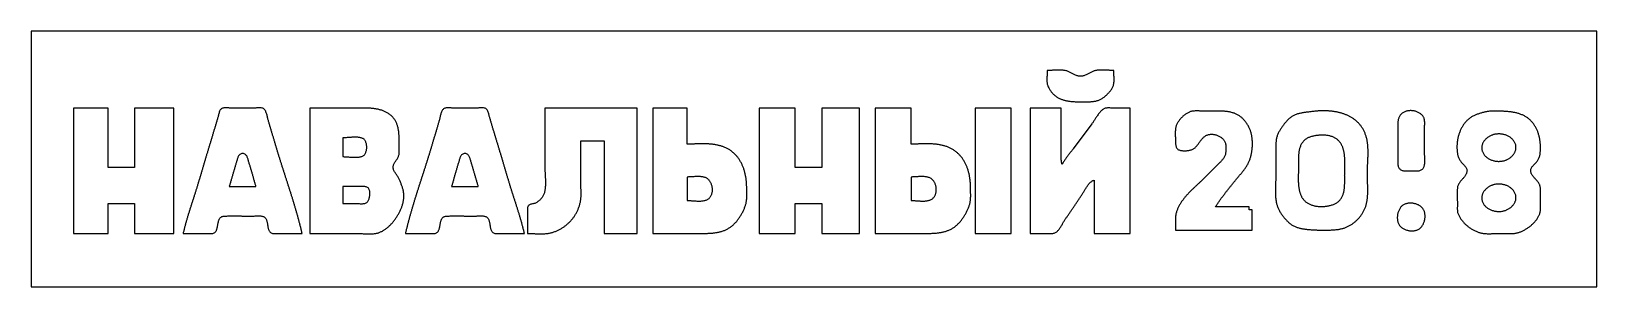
# Model space of a CAD drawing. Extents: x 0 to 2000, y 0 to 326.
import ezdxf

# ---------------------------------------------------------------- set-up
doc = ezdxf.new("R2010")
doc.units = 0
doc.layers.add('C18', color=18, linetype='CONTINUOUS')
doc.layers.add('C7', color=7, linetype='CONTINUOUS')

msp = doc.modelspace()

# ---------------------------------------------------------------- linework, layer by layer
at = {"layer": 'C18'}
for points in [[(0, 326)], [(0, 326), (0, 0), (2000, 0), (2000, 326), (0, 326)]]:
    msp.add_lwpolyline(points, dxfattribs=at)
at = {"layer": 'C7'}
for points in [[(1298, 276), (1297.9898, 275.0779), (1297.9619, 274.1252), (1297.9202, 273.1452), (1297.8688, 272.1418), (1297.8114, 271.1184), (1297.7521, 270.0788), (1297.6949, 269.0265), (1297.6436, 267.9653), (1297.6022, 266.8986), (1297.5746, 265.8302), (1297.5649, 264.7637), (1297.5769, 263.7027), (1297.6145, 262.6508), (1297.6818, 261.6116), (1297.7827, 260.5889), (1297.9211, 259.5862), (1298.1009, 258.6071), (1298.3262, 257.6553), (1298.6008, 256.7345), (1298.9288, 255.8481), (1299.314, 255)], [(1382.486, 257), (1382.732, 257.9126), (1382.9334, 258.8508), (1383.0938, 259.8117), (1383.2167, 260.7925), (1383.3057, 261.7904), (1383.3645, 262.8028), (1383.3965, 263.8266), (1383.4053, 264.8593), (1383.3947, 265.8979), (1383.368, 266.9398), (1383.329, 267.982), (1383.2811, 269.0219), (1383.228, 270.0566), (1383.1732, 271.0833), (1383.1204, 272.0993), (1383.0731, 273.1017), (1383.0348, 274.0878), (1383.0093, 275.0548), (1383, 276), (1382.0717, 276.0078), (1381.1224, 276.03), (1380.1541, 276.0644), (1379.1688, 276.1086), (1378.1683, 276.1606), (1377.1547, 276.2181), (1376.1298, 276.2789), (1375.0957, 276.3409), (1374.0544, 276.4018), (1373.0077, 276.4595), (1371.9576, 276.5117), (1370.9062, 276.5562), (1369.8552, 276.5909), (1368.8068, 276.6136), (1367.7629, 276.622), (1366.7254, 276.614), (1365.6962, 276.5874), (1364.6774, 276.5399), (1363.671, 276.4694), (1362.6787, 276.3736), (1361.7027, 276.2505), (1360.7449, 276.0977), (1359.8071, 275.9131), (1358.8915, 275.6946), (1358, 275.4398), (1357.1006, 275.1332), (1356.2121, 274.7818), (1355.3327, 274.3925), (1354.4604, 273.972), (1353.5936, 273.5272), (1352.7304, 273.0649), (1351.8689, 272.592), (1351.0074, 272.1153), (1350.1439, 271.6417), (1349.2768, 271.1778), (1348.4041, 270.7307), (1347.524, 270.3071), (1346.6348, 269.9138), (1345.7346, 269.5577), (1344.8215, 269.2457), (1343.8938, 268.9845), (1342.9496, 268.7809), (1341.9871, 268.6419), (1341.0045, 268.5742), (1340, 268.5848), (1338.9958, 268.6733), (1338.0173, 268.8305), (1337.062, 269.0496), (1336.1273, 269.3239), (1335.2109, 269.6465), (1334.3103, 270.0108), (1333.4231, 270.4099), (1332.5469, 270.8372), (1331.6792, 271.2858), (1330.8176, 271.749), (1329.9597, 272.2201), (1329.1029, 272.6922), (1328.2449, 273.1587), (1327.3833, 273.6127), (1326.5155, 274.0476), (1325.6392, 274.4565), (1324.752, 274.8327), (1323.8513, 275.1694), (1322.9348, 275.4599), (1322, 275.6975), (1321.0649, 275.8871), (1320.1147, 276.0477), (1319.1506, 276.181), (1318.174, 276.289), (1317.1861, 276.3734), (1316.1882, 276.4362), (1315.1816, 276.4792), (1314.1677, 276.5043), (1313.1477, 276.5134), (1312.1229, 276.5084), (1311.0946, 276.4911), (1310.0641, 276.4633), (1309.0327, 276.4271), (1308.0018, 276.3841), (1306.9725, 276.3364), (1305.9463, 276.2857), (1304.9243, 276.234), (1303.908, 276.1832), (1302.8985, 276.135), (1301.8972, 276.0914), (1300.9054, 276.0542), (1299.9244, 276.0253), (1298.9555, 276.0066), (1298, 276)], [(1299.3139, 255), (1299.8236, 254.0157), (1300.348, 253.0661), (1300.8869, 252.1504), (1301.4401, 251.268), (1302.0073, 250.4184), (1302.5883, 249.6009), (1303.1828, 248.8149), (1303.7906, 248.0598), (1304.4115, 247.3349), (1305.0452, 246.6396), (1305.6915, 245.9734), (1306.3502, 245.3356), (1307.0211, 244.7255), (1307.7038, 244.1426), (1308.3982, 243.5863), (1309.104, 243.0558), (1309.821, 242.5507), (1310.5489, 242.0703), (1311.2876, 241.6139), (1312.0367, 241.181), (1312.7961, 240.7709), (1313.5655, 240.3831), (1314.3447, 240.0168), (1315.1334, 239.6715), (1315.9314, 239.3466), (1316.7385, 239.0415), (1317.5544, 238.7554), (1318.3789, 238.4879), (1319.2118, 238.2382), (1320.0528, 238.0058), (1320.9017, 237.7901), (1321.7583, 237.5904), (1322.6222, 237.4061), (1323.4934, 237.2366), (1324.3715, 237.0813), (1325.2563, 236.9395), (1326.1476, 236.8107), (1327.0452, 236.6942), (1327.9487, 236.5895), (1328.858, 236.4958), (1329.7729, 236.4125), (1330.693, 236.3392), (1331.6183, 236.275), (1332.5483, 236.2195), (1333.483, 236.172), (1334.422, 236.1318), (1335.3651, 236.0984), (1336.3121, 236.0711), (1337.2628, 236.0494), (1338.2169, 236.0326), (1339.1741, 236.02), (1340.1344, 236.0112), (1341.0973, 236.0053), (1342.0627, 236.0019), (1343.0303, 236.0003), (1344, 236), (1345.004, 235.9991), (1346.0108, 235.998), (1347.0197, 235.9985), (1348.0299, 236.0026), (1349.0407, 236.0121), (1350.0514, 236.0291), (1351.0613, 236.0555), (1352.0697, 236.0931), (1353.0758, 236.144), (1354.0791, 236.2101), (1355.0787, 236.2933), (1356.0739, 236.3955), (1357.0641, 236.5188), (1358.0484, 236.6649), (1359.0263, 236.8359), (1359.997, 237.0338), (1360.9598, 237.2603), (1361.914, 237.5175), (1362.8588, 237.8074), (1363.7936, 238.1317), (1364.7176, 238.4926), (1365.6301, 238.8919), (1366.5305, 239.3315), (1367.418, 239.8134), (1368.2919, 240.3396), (1369.1515, 240.9119), (1369.9961, 241.5324)], [(1369.996, 241.5324), (1370.6969, 242.0839), (1371.4172, 242.6733), (1372.1521, 243.2981), (1372.8971, 243.956), (1373.6477, 244.6445), (1374.3994, 245.3611), (1375.1476, 246.1035), (1375.8877, 246.8693), (1376.6153, 247.656), (1377.3256, 248.4613), (1378.0143, 249.2826), (1378.6768, 250.1176), (1379.3085, 250.9638), (1379.9048, 251.8189), (1380.4612, 252.6805), (1380.9732, 253.546), (1381.4363, 254.4132), (1381.8458, 255.2795), (1382.1972, 256.1425), (1382.4861, 257)], [(54, 228), (54, 68), (98, 68), (98, 106), (132, 106), (132, 68), (182, 68), (182, 228), (132, 228), (132, 152), (98, 152), (98, 228), (54, 228)], [(302.8587, 212), (302.6256, 212.8603), (302.3976, 213.787), (302.1701, 214.7682), (301.9389, 215.7917), (301.6996, 216.8456), (301.448, 217.9176), (301.1796, 218.9958), (300.8902, 220.0681), (300.5754, 221.1225), (300.2309, 222.1469), (299.8524, 223.1292), (299.4354, 224.0574), (298.9758, 224.9193), (298.4692, 225.7031), (297.9112, 226.3966), (297.2867, 226.9553), (296.5518, 227.3978), (295.7228, 227.7359), (294.8158, 227.9817), (293.8468, 228.1471), (292.832, 228.2442), (291.7875, 228.2849), (290.7295, 228.2813), (289.674, 228.2453), (288.6373, 228.189), (287.6354, 228.1243), (286.6844, 228.0632), (285.8006, 228.0178), (285, 228), (255, 228), (254.1737, 228.0181), (253.2694, 228.0645), (252.3027, 228.127), (251.2896, 228.1935), (250.2459, 228.2519), (249.1876, 228.2901), (248.1305, 228.2959), (247.0906, 228.2572), (246.0835, 228.1619), (245.1254, 227.9978), (244.232, 227.7529), (243.4192, 227.4151), (242.7029, 226.9722), (242.0438, 226.3706), (241.4698, 225.6422), (240.9715, 224.808), (240.5394, 223.8889), (240.1642, 222.9059), (239.8365, 221.8801), (239.5469, 220.8323), (239.2859, 219.7837), (239.0442, 218.7552), (238.8124, 217.7677), (238.5811, 216.8423), (238.341, 216), (238.041, 215.0352), (237.7429, 214.0699), (237.4466, 213.104), (237.152, 212.1376), (236.859, 211.1707), (236.5673, 210.2034), (236.277, 209.2357), (235.9877, 208.2676), (235.6994, 207.2993), (235.4121, 206.3306), (235.1254, 205.3617), (234.8394, 204.3926), (234.5538, 203.4234), (234.2685, 202.4541), (233.9835, 201.4847), (233.6985, 200.5153), (233.4134, 199.5459), (233.1282, 198.5766), (232.8426, 197.6074), (232.5566, 196.6383), (232.2699, 195.6694), (231.9825, 194.7008), (231.6943, 193.7324), (231.405, 192.7643), (231.1146, 191.7966), (230.8229, 190.8292), (230.5299, 189.8623), (230.2353, 188.8959), (229.939, 187.93), (229.641, 186.9647), (229.341, 186), (229.0401, 185.0346), (228.7402, 184.069), (228.441, 183.1031), (228.1427, 182.1369), (227.8452, 181.1705), (227.5484, 180.2039), (227.2523, 179.2371), (226.9569, 178.27), (226.6622, 177.3027), (226.3681, 176.3353), (226.0746, 175.3676), (225.7817, 174.3998), (225.4894, 173.4318), (225.1976, 172.4636), (224.9063, 171.4953), (224.6155, 170.5268), (224.3251, 169.5582), (224.0352, 168.5894), (223.7456, 167.6206), (223.4564, 166.6516), (223.1676, 165.6825), (222.879, 164.7133), (222.5907, 163.744), (222.3027, 162.7747), (222.0149, 161.8053), (221.7273, 160.8358), (221.4399, 159.8662), (221.1526, 158.8967), (220.8655, 157.9271), (220.5784, 156.9574), (220.2914, 155.9877), (220.0044, 155.0181), (219.7174, 154.0484), (219.4304, 153.0787), (219.1434, 152.1091), (218.8563, 151.1395), (218.569, 150.1699), (218.2817, 149.2003), (217.9942, 148.2308), (217.7065, 147.2614), (217.4185, 146.292), (217.1304, 145.3227), (216.842, 144.3535), (216.5532, 143.3843), (216.2642, 142.4153), (215.9748, 141.4464), (215.685, 140.4776), (215.3948, 139.5089), (215.1042, 138.5404), (214.8131, 137.572), (214.5215, 136.6038), (214.2294, 135.6357), (213.9368, 134.6678), (213.6436, 133.7001), (213.3498, 132.7325), (213.0554, 131.7652), (212.7603, 130.798), (212.4645, 129.8311), (212.168, 128.8644), (211.8708, 127.8979), (211.5728, 126.9317), (211.274, 125.9657), (210.9745, 125), (210.6764, 124.043), (210.377, 123.0857), (210.0762, 122.1282), (209.7742, 121.1704), (209.471, 120.2123), (209.1668, 119.254), (208.8617, 118.2954), (208.5557, 117.3365), (208.2489, 116.3773), (207.9415, 115.4178), (207.6335, 114.458), (207.325, 113.498), (207.0161, 112.5376), (206.7069, 111.577), (206.3975, 110.6161), (206.088, 109.6548), (205.7785, 108.6933), (205.4691, 107.7314), (205.1598, 106.7693), (204.8508, 105.8068), (204.5421, 104.844), (204.2339, 103.8809), (203.9263, 102.9175), (203.6193, 101.9537), (203.313, 100.9896), (203.0075, 100.0253), (202.7029, 99.0605), (202.3994, 98.0955), (202.097, 97.1301), (201.7957, 96.1643), (201.4958, 95.1983), (201.1972, 94.2319), (200.9001, 93.2651), (200.6046, 92.298), (200.3107, 91.3305), (200.0186, 90.3627), (199.7284, 89.3946), (199.4401, 88.426), (199.1538, 87.4572), (198.8696, 86.4879), (198.5877, 85.5183), (198.3081, 84.5483), (198.0309, 83.578), (197.7563, 82.6073), (197.4842, 81.6362), (197.2148, 80.6647), (196.9482, 79.6928), (196.6844, 78.7206), (196.4237, 77.748), (196.166, 76.775), (195.9114, 75.8016), (195.6601, 74.8278), (195.4122, 73.8536), (195.1677, 72.879), (194.9267, 71.904), (194.6893, 70.9286), (194.4557, 69.9528), (194.2259, 68.9766), (194, 68)], [(469.5817, 168), (469.7858, 168.9522), (469.9423, 169.9234), (470.0564, 170.9107), (470.1333, 171.9111), (470.1781, 172.9218), (470.1962, 173.9399), (470.1927, 174.9624), (470.1728, 175.9864), (470.1416, 177.009), (470.1045, 178.0274), (470.0666, 179.0386), (470.033, 180.0397), (470.0091, 181.0278), (470, 182), (470.0003, 182.9309), (470.0008, 183.8684), (470.0003, 184.8118), (469.998, 185.7604), (469.9928, 186.7136), (469.9838, 187.6706), (469.97, 188.6309), (469.9505, 189.5938), (469.9241, 190.5585), (469.8901, 191.5245), (469.8474, 192.491), (469.795, 193.4575), (469.732, 194.4232), (469.6574, 195.3875), (469.5701, 196.3498), (469.4693, 197.3092), (469.354, 198.2653), (469.2232, 199.2173), (469.0758, 200.1646), (468.911, 201.1065), (468.7278, 202.0423), (468.5251, 202.9714), (468.3021, 203.8931), (468.0577, 204.8068), (467.791, 205.7117), (467.5009, 206.6073), (467.1866, 207.4928), (466.847, 208.3677), (466.4812, 209.2311), (466.0882, 210.0826), (465.6669, 210.9213), (465.2166, 211.7467), (464.7361, 212.5581), (464.2245, 213.3548), (463.6808, 214.1362), (463.1041, 214.9015), (462.4933, 215.6502), (461.8475, 216.3815), (461.1658, 217.0949), (460.4471, 217.7895), (459.6905, 218.4649), (458.895, 219.1203), (458.0736, 219.7516), (457.2448, 220.3523), (456.4086, 220.9232), (455.5652, 221.4651), (454.7149, 221.9786), (453.8578, 222.4645), (452.9941, 222.9236), (452.1239, 223.3567), (451.2475, 223.7644), (450.365, 224.1477), (449.4766, 224.5071), (448.5825, 224.8436), (447.6828, 225.1578), (446.7777, 225.4505), (445.8675, 225.7225), (444.9523, 225.9745), (444.0322, 226.2072), (443.1074, 226.4215), (442.1782, 226.6181), (441.2447, 226.7978), (440.3071, 226.9613), (439.3656, 227.1094), (438.4203, 227.2428), (437.4714, 227.3623), (436.5191, 227.4686), (435.5636, 227.5626), (434.605, 227.6449), (433.6436, 227.7163), (432.6795, 227.7777), (431.7129, 227.8297), (430.7439, 227.8731), (429.7728, 227.9087), (428.7998, 227.9372), (427.8249, 227.9593), (426.8484, 227.976), (425.8705, 227.9878), (424.8913, 227.9956), (423.9111, 228.0001), (422.93, 228.002), (421.9481, 228.0023), (420.9657, 228.0015), (419.9829, 228.0005), (419, 228), (356, 228)], [(356, 228), (356, 68), (415, 68), (415.9328, 67.9932), (416.883, 67.974), (417.8492, 67.9442), (418.8299, 67.9053), (419.8238, 67.8591), (420.8294, 67.8072), (421.8452, 67.7514), (422.8698, 67.6932), (423.9017, 67.6345), (424.9396, 67.5769), (425.9821, 67.5221), (427.0275, 67.4717), (428.0746, 67.4275), (429.1219, 67.3911), (430.1679, 67.3642), (431.2113, 67.3486), (432.2505, 67.3458), (433.2842, 67.3577), (434.311, 67.3858), (435.3292, 67.4318), (436.3377, 67.4975), (437.3348, 67.5845), (438.3192, 67.6945), (439.2894, 67.8293), (440.244, 67.9904), (441.1816, 68.1795), (442.1007, 68.3985), (443, 68.6489), (443.8185, 68.9096), (444.6346, 69.1997), (445.4481, 69.5184), (446.2585, 69.8651), (447.0655, 70.239), (447.8688, 70.6395), (448.6679, 71.0659), (449.4626, 71.5176), (450.2524, 71.9937), (451.0371, 72.4937), (451.8163, 73.0169), (452.5896, 73.5626), (453.3566, 74.1301), (454.1171, 74.7187), (454.8707, 75.3277), (455.617, 75.9565), (456.3556, 76.6044), (457.0863, 77.2706), (457.8086, 77.9546), (458.5223, 78.6556), (459.2269, 79.3729), (459.9221, 80.1059), (460.6076, 80.8539), (461.283, 81.6162), (461.9479, 82.3921), (462.602, 83.1809), (463.245, 83.982), (463.8765, 84.7946), (464.4961, 85.6181), (465.1035, 86.4519), (465.6983, 87.2951), (466.2803, 88.1472), (466.849, 89.0074), (467.404, 89.8751), (467.9451, 90.7496), (468.4719, 91.6302), (468.984, 92.5163), (469.4811, 93.407), (469.9628, 94.3019), (470.4288, 95.2001), (470.8787, 96.101), (471.3122, 97.0039), (471.7289, 97.9081), (472.1284, 98.813), (472.5105, 99.7179), (472.8747, 100.622), (473.2208, 101.5248), (473.5483, 102.4254), (473.8569, 103.3233), (474.1463, 104.2177), (474.416, 105.1081), (474.6658, 105.9936), (474.8953, 106.8736), (475.1042, 107.7474), (475.292, 108.6143), (475.4585, 109.4738), (475.6033, 110.325), (475.726, 111.1673), (475.8264, 112)], [(580.7723, 89.3966), (581.4847, 89.023), (582.1206, 88.58), (582.6855, 88.0727), (583.1849, 87.506), (583.6242, 86.8849), (584.0088, 86.2143), (584.3443, 85.4993), (584.6362, 84.7448), (584.8899, 83.9558), (585.1108, 83.1373), (585.3045, 82.2942), (585.4763, 81.4315), (585.6319, 80.5542), (585.7766, 79.6674), (585.916, 78.7758), (586.0554, 77.8846), (586.2004, 76.9987), (586.3565, 76.1231), (586.529, 75.2628), (586.7236, 74.4227), (586.9455, 73.6078), (587.2005, 72.8231), (587.4937, 72.0735), (587.8309, 71.3642), (588.2174, 70.6999), (588.6587, 70.0857), (589.1602, 69.5267), (589.7276, 69.0277), (590.4447, 68.5765), (591.2626, 68.2392), (592.1633, 68.0016), (593.1285, 67.8494), (594.1402, 67.7685), (595.1801, 67.7445), (596.2303, 67.7632), (597.2726, 67.8105), (598.2888, 67.872), (599.2609, 67.9336), (600.1706, 67.981), (601, 68), (630, 68), (629.774, 68.9766), (629.5442, 69.9528), (629.3105, 70.9286), (629.0732, 71.904), (628.8322, 72.879), (628.5877, 73.8535), (628.3397, 74.8277), (628.0884, 75.8015), (627.8339, 76.7749), (627.5762, 77.7479), (627.3154, 78.7206), (627.0517, 79.6928), (626.785, 80.6646), (626.5156, 81.6361), (626.2435, 82.6072), (625.9689, 83.5779), (625.6917, 84.5483), (625.4121, 85.5183), (625.1301, 86.4879), (624.846, 87.4571), (624.5597, 88.426), (624.2714, 89.3945), (623.9812, 90.3627), (623.6891, 91.3305), (623.3952, 92.2979), (623.0997, 93.265), (622.8026, 94.2318), (622.504, 95.1982), (622.2041, 96.1643), (621.9028, 97.13), (621.6004, 98.0954), (621.2968, 99.0605), (620.9923, 100.0252), (620.6868, 100.9896), (620.3805, 101.9536), (620.0735, 102.9174), (619.7659, 103.8808), (619.4577, 104.8439), (619.149, 105.8067), (618.84, 106.7692), (618.5307, 107.7314), (618.2213, 108.6932), (617.9118, 109.6548), (617.6023, 110.616), (617.2929, 111.5769), (616.9837, 112.5376), (616.6749, 113.4979), (616.3664, 114.458), (616.0584, 115.4178), (615.7509, 116.3772), (615.4442, 117.3364), (615.1382, 118.2953), (614.833, 119.254), (614.5288, 120.2123), (614.2257, 121.1704), (613.9237, 122.1282), (613.6229, 123.0857), (613.3235, 124.043), (613.0255, 125), (612.7259, 125.9657), (612.4271, 126.9317), (612.1291, 127.8979), (611.8319, 128.8644), (611.5354, 129.8311), (611.2396, 130.798), (610.9446, 131.7652), (610.6501, 132.7325), (610.3563, 133.7001), (610.0631, 134.6678), (609.7705, 135.6357), (609.4784, 136.6038), (609.1868, 137.572), (608.8957, 138.5404), (608.6051, 139.509), (608.3149, 140.4776), (608.0251, 141.4464), (607.7357, 142.4153), (607.4467, 143.3844), (607.1579, 144.3535), (606.8695, 145.3227), (606.5814, 146.292), (606.2934, 147.2614), (606.0057, 148.2308), (605.7182, 149.2004), (605.4308, 150.1699), (605.1436, 151.1395), (604.8565, 152.1091), (604.5694, 153.0788), (604.2824, 154.0484), (603.9955, 155.0181), (603.7085, 155.9878), (603.4215, 156.9574), (603.1344, 157.9271), (602.8472, 158.8967), (602.5599, 159.8663), (602.2725, 160.8358), (601.9849, 161.8053), (601.6971, 162.7747), (601.4091, 163.7441), (601.1208, 164.7133), (600.8323, 165.6825), (600.5434, 166.6516), (600.2542, 167.6206), (599.9646, 168.5894), (599.6747, 169.5582), (599.3843, 170.5268), (599.0935, 171.4953), (598.8022, 172.4636), (598.5104, 173.4318), (598.218, 174.3998), (597.9252, 175.3676), (597.6317, 176.3353), (597.3376, 177.3028), (597.0429, 178.27), (596.7475, 179.2371), (596.4514, 180.2039), (596.1546, 181.1705), (595.8571, 182.1369), (595.5588, 183.1031), (595.2596, 184.069), (594.9597, 185.0346), (594.6589, 186), (594.3589, 186.9647), (594.0608, 187.93), (593.7646, 188.8959), (593.47, 189.8623), (593.1769, 190.8292), (592.8853, 191.7966), (592.5949, 192.7643), (592.3056, 193.7324), (592.0174, 194.7008), (591.73, 195.6694), (591.4433, 196.6383), (591.1573, 197.6074), (590.8717, 198.5766), (590.5864, 199.5459), (590.3013, 200.5153), (590.0164, 201.4847), (589.7313, 202.4541), (589.446, 203.4234), (589.1604, 204.3926), (588.8744, 205.3617), (588.5877, 206.3306), (588.3003, 207.2993), (588.0121, 208.2676), (587.7228, 209.2357), (587.4324, 210.2034), (587.1408, 211.1707), (586.8477, 212.1376), (586.5531, 213.104), (586.2569, 214.0699), (585.9588, 215.0352), (585.6589, 216), (585.4187, 216.8423), (585.1874, 217.7677), (584.9556, 218.7552), (584.7139, 219.7838), (584.4529, 220.8324), (584.1633, 221.8801), (583.8356, 222.9059), (583.4604, 223.8889), (583.0283, 224.808), (582.53, 225.6422), (581.956, 226.3706), (581.297, 226.9722), (580.5806, 227.4151), (579.7678, 227.7529), (578.8744, 227.9978), (577.9163, 228.1619), (576.9093, 228.2572), (575.8693, 228.2959), (574.8122, 228.2901), (573.7539, 228.2519), (572.7103, 228.1935), (571.6972, 228.127), (570.7305, 228.0645), (569.8261, 228.0181), (569, 228), (539, 228), (538.1993, 228.0178), (537.3154, 228.0632), (536.3645, 228.1243), (535.3626, 228.189), (534.3258, 228.2453), (533.2704, 228.2813), (532.2124, 228.2849), (531.1679, 228.2442), (530.1531, 228.1471), (529.1841, 227.9816), (528.277, 227.7359), (527.448, 227.3978), (526.7132, 226.9553), (526.0887, 226.3966), (525.5306, 225.7031), (525.024, 224.9193), (524.5644, 224.0574), (524.1475, 223.1292), (523.7689, 222.1469), (523.4244, 221.1225), (523.1096, 220.0681), (522.8202, 218.9958), (522.5519, 217.9176), (522.3002, 216.8456), (522.061, 215.7917), (521.8297, 214.7682), (521.6023, 213.787), (521.3742, 212.8603), (521.1412, 212), (520.8604, 211.0276), (520.5783, 210.0557), (520.2947, 209.0842), (520.0099, 208.1131), (519.724, 207.1422), (519.4369, 206.1718), (519.1487, 205.2016), (518.8597, 204.2316), (518.5697, 203.2619), (518.2791, 202.2925), (517.9877, 201.3232), (517.6957, 200.3541), (517.4032, 199.3852), (517.1103, 198.4163), (516.817, 197.4476), (516.5235, 196.479), (516.2298, 195.5104), (515.936, 194.5418), (515.6422, 193.5732), (515.3485, 192.6046), (515.0549, 191.636), (514.7616, 190.6673), (514.4686, 189.6985), (514.176, 188.7296), (513.884, 187.7605), (513.5925, 186.7913), (513.3017, 185.8219), (513.0116, 184.8522), (512.7224, 183.8823), (512.4341, 182.9122), (512.1468, 181.9418), (511.8606, 180.971), (511.5756, 180), (511.2954, 179.0455), (511.0139, 178.0912), (510.7311, 177.137), (510.447, 176.1829), (510.1617, 175.2289), (509.8752, 174.275), (509.5875, 173.3211), (509.2987, 172.3674), (509.0088, 171.4137), (508.7178, 170.4602), (508.4258, 169.5066), (508.1327, 168.5532), (507.8386, 167.5998), (507.5437, 166.6465), (507.2477, 165.6932), (506.9509, 164.74), (506.6533, 163.7868), (506.3548, 162.8337), (506.0555, 161.8806), (505.7555, 160.9275), (505.4547, 159.9745), (505.1533, 159.0215), (504.8511, 158.0686), (504.5484, 157.1156), (504.245, 156.1627), (503.9411, 155.2097), (503.6366, 154.2568), (503.3316, 153.3039), (503.0262, 152.3509), (502.7203, 151.398), (502.414, 150.4451), (502.1073, 149.4921), (501.8002, 148.5391), (501.4929, 147.5861), (501.1852, 146.6331), (500.8773, 145.68), (500.5692, 144.727), (500.2609, 143.7738), (499.9524, 142.8206), (499.6438, 141.8674), (499.3351, 140.9141), (499.0263, 139.9608), (498.7175, 139.0074), (498.4087, 138.054), (498.1, 137.1004), (497.7912, 136.1468), (497.4826, 135.1932), (497.1741, 134.2394), (496.8658, 133.2856), (496.5577, 132.3317), (496.2498, 131.3776), (495.9421, 130.4235), (495.6347, 129.4693), (495.3276, 128.515), (495.0209, 127.5605), (494.7146, 126.606), (494.4086, 125.6513), (494.1031, 124.6965), (493.7981, 123.7416), (493.4936, 122.7866), (493.1896, 121.8314), (492.8862, 120.8761), (492.5834, 119.9206), (492.2812, 118.965), (491.9797, 118.0093), (491.6789, 117.0534), (491.3788, 116.0973), (491.0795, 115.1411), (490.7809, 114.1847), (490.4832, 113.2281), (490.1863, 112.2713), (489.8903, 111.3144), (489.5953, 110.3573), (489.3011, 109.4), (489.008, 108.4425), (488.7159, 107.4848), (488.4248, 106.5269), (488.1348, 105.5689), (487.8459, 104.6106), (487.5581, 103.652), (487.2715, 102.6933), (486.9861, 101.7344), (486.7019, 100.7752), (486.4191, 99.8158), (486.1374, 98.8561), (485.8572, 97.8963), (485.5783, 96.9362), (485.3007, 95.9758), (485.0246, 95.0152), (484.75, 94.0543), (484.4768, 93.0932), (484.2052, 92.1318), (483.9351, 91.1702), (483.6666, 90.2082), (483.3997, 89.246), (483.1344, 88.2836), (482.8708, 87.3208), (482.609, 86.3578), (482.3488, 85.3944), (482.0905, 84.4308), (481.8339, 83.4669), (481.5792, 82.5026), (481.3263, 81.5381), (481.0754, 80.5733), (480.8263, 79.6081), (480.5793, 78.6426), (480.3342, 77.6768), (480.0911, 76.7106), (479.8501, 75.7442), (479.6112, 74.7774), (479.3744, 73.8102), (479.1398, 72.8427), (478.9073, 71.8749), (478.6771, 70.9067), (478.4491, 69.9381), (478.2234, 68.9692), (478, 68)], [(656, 228), (656, 155), (656.0052, 154.0627), (656.0203, 153.1129), (656.0442, 152.1513), (656.0759, 151.1787), (656.1145, 150.1959), (656.159, 149.2037), (656.2085, 148.203), (656.2618, 147.1945), (656.318, 146.1791), (656.3762, 145.1575), (656.4354, 144.1306), (656.4945, 143.0993), (656.5526, 142.0642), (656.6087, 141.0262), (656.6618, 139.9862), (656.711, 138.9449), (656.7552, 137.9032), (656.7935, 136.8618), (656.8248, 135.8216), (656.8482, 134.7834), (656.8628, 133.748), (656.8674, 132.7162), (656.8613, 131.6888), (656.8432, 130.6666), (656.8123, 129.6505), (656.7676, 128.6413), (656.7081, 127.6396), (656.6328, 126.6465), (656.5408, 125.6627), (656.4309, 124.6889), (656.3024, 123.7261), (656.1541, 122.7749), (655.9851, 121.8363), (655.7943, 120.9111), (655.581, 120), (655.3187, 119.0868), (654.9896, 118.1757), (654.5976, 117.2697), (654.147, 116.3723), (653.6418, 115.4868), (653.0863, 114.6166), (652.4846, 113.7649), (651.8408, 112.9351), (651.159, 112.1305), (650.4435, 111.3544), (649.6983, 110.6102), (648.9276, 109.9011), (648.1355, 109.2306), (647.3262, 108.602), (646.5039, 108.0185), (645.6726, 107.4836), (644.8366, 107.0004), (644, 106.5725), (643.1723, 106.2476), (642.2541, 105.9943), (641.2736, 105.7864), (640.2588, 105.5976), (639.238, 105.4017), (638.2393, 105.1725), (637.2907, 104.8836), (636.4205, 104.509), (635.6568, 104.0223), (635.0277, 103.3973), (634.5676, 102.666), (634.2315, 101.829), (634.0026, 100.9074), (633.864, 99.9221), (633.7986, 98.894), (633.7897, 97.844), (633.8203, 96.7932), (633.8736, 95.7624), (633.9325, 94.7726), (633.9803, 93.8448), (634, 93), (634, 68), (634.956, 67.9948), (635.9229, 67.9801), (636.8999, 67.9571), (637.8861, 67.9271), (638.8808, 67.8913), (639.883, 67.851), (640.892, 67.8075), (641.9069, 67.7619), (642.927, 67.7156), (643.9514, 67.6698), (644.9792, 67.6257), (646.0097, 67.5847), (647.0421, 67.5479), (648.0754, 67.5166), (649.109, 67.4921), (650.1419, 67.4756), (651.1734, 67.4684), (652.2025, 67.4717), (653.2286, 67.4868), (654.2507, 67.5149), (655.2681, 67.5573), (656.28, 67.6153), (657.2854, 67.6901), (658.2836, 67.7829), (659.2738, 67.895), (660.2551, 68.0276), (661.2267, 68.1821), (662.1879, 68.3596), (663.1376, 68.5615), (664.0753, 68.7889), (665, 69.0432), (665.9392, 69.3268), (666.8711, 69.6271), (667.7954, 69.9437), (668.712, 70.2766), (669.6207, 70.6256), (670.5213, 70.9904), (671.4136, 71.3711), (672.2974, 71.7674), (673.1725, 72.1791), (674.0388, 72.6061), (674.896, 73.0482), (675.7439, 73.5053), (676.5825, 73.9773), (677.4114, 74.4639), (678.2305, 74.965), (679.0395, 75.4805), (679.8384, 76.0101), (680.627, 76.5538), (681.4049, 77.1114), (682.1721, 77.6827), (682.9284, 78.2675), (683.6735, 78.8657), (684.4072, 79.4772), (685.1295, 80.1018), (685.8401, 80.7393), (686.5387, 81.3896), (687.2253, 82.0525), (687.8996, 82.7279), (688.5614, 83.4155), (689.2106, 84.1153), (689.847, 84.8271), (690.4703, 85.5507), (691.0804, 86.286), (691.6771, 87.0328), (692.2601, 87.7909), (692.8294, 88.5603), (693.3848, 89.3407), (693.9259, 90.1319), (694.4527, 90.9339), (694.965, 91.7465), (695.4625, 92.5695), (695.9451, 93.4027), (696.4125, 94.246), (696.8647, 95.0993), (697.3014, 95.9623), (697.7224, 96.8349), (698.1275, 97.7171), (698.5165, 98.6085), (698.8894, 99.5091), (699.2457, 100.4186), (699.5855, 101.337), (699.9084, 102.2641), (700.2143, 103.1997), (700.503, 104.1437), (700.7744, 105.0958), (701.0281, 106.056), (701.2641, 107.0241), (701.4822, 108), (701.6708, 108.9487), (701.8353, 109.9079), (701.9769, 110.8768), (702.097, 111.8545), (702.1969, 112.8404), (702.2779, 113.8336), (702.3415, 114.8333), (702.3888, 115.8388), (702.4214, 116.8493), (702.4404, 117.864), (702.4473, 118.8821), (702.4434, 119.9028), (702.4301, 120.9254), (702.4086, 121.9491), (702.3803, 122.9731), (702.3466, 123.9966), (702.3088, 125.0188), (702.2682, 126.039), (702.2262, 127.0564), (702.1841, 128.0701), (702.1433, 129.0795), (702.1051, 130.0837), (702.0708, 131.082), (702.0418, 132.0735), (702.0195, 133.0576), (702.005, 134.0333), (702, 135), (702, 186), (732, 186), (732, 68), (774, 68), (774, 228), (656, 228)], [(794, 228), (794, 68), (853, 68), (853.985, 67.9995), (854.9702, 67.9986), (855.9555, 67.9979), (856.9406, 67.9981), (857.9253, 68), (858.9095, 68.0042), (859.8931, 68.0114), (860.8757, 68.0223), (861.8573, 68.0377), (862.8377, 68.0581), (863.8167, 68.0843), (864.794, 68.1171), (865.7696, 68.157), (866.7433, 68.2048), (867.7149, 68.2612), (868.6841, 68.3268), (869.6509, 68.4024), (870.6151, 68.4887), (871.5764, 68.5864), (872.5347, 68.6961), (873.4898, 68.8185), (874.4416, 68.9544), (875.3898, 69.1045), (876.3343, 69.2694), (877.2749, 69.4498), (878.2114, 69.6464), (879.1437, 69.86), (880.0716, 70.0911), (880.9949, 70.3406), (881.9134, 70.6091), (882.8269, 70.8973), (883.7353, 71.2059), (884.6383, 71.5356), (885.5359, 71.8871), (886.4278, 72.2611), (887.3139, 72.6582), (888.194, 73.0793), (889.0678, 73.5248), (889.9353, 73.9957), (890.7962, 74.4925), (891.6503, 75.016), (892.4976, 75.5668), (893.3378, 76.1457), (894.1707, 76.7533), (894.9962, 77.3904)], [(913.6743, 109), (913.8209, 109.974), (913.9388, 110.9565), (914.0305, 111.9464), (914.0985, 112.9427), (914.1455, 113.9443), (914.174, 114.9502), (914.1866, 115.9593), (914.1857, 116.9706), (914.1741, 117.9831), (914.1543, 118.9958), (914.1287, 120.0075), (914.1001, 121.0172), (914.0709, 122.0239), (914.0437, 123.0266), (914.0211, 124.0242), (914.0057, 125.0157), (914, 126), (913.9952, 126.9537), (913.9807, 127.9101), (913.9564, 128.8688), (913.9219, 129.8294), (913.8771, 130.7916), (913.8219, 131.755), (913.7559, 132.7194), (913.679, 133.6843), (913.591, 134.6495), (913.4917, 135.6145), (913.3809, 136.5791), (913.2583, 137.5428), (913.1238, 138.5055), (912.9772, 139.4666), (912.8182, 140.4259), (912.6467, 141.3831), (912.4624, 142.3377), (912.2652, 143.2894), (912.0548, 144.238), (911.8311, 145.183), (911.5938, 146.1242), (911.3427, 147.0611), (911.0776, 147.9934), (910.7984, 148.9208), (910.5048, 149.8429), (910.1967, 150.7595), (909.8737, 151.6701), (909.5357, 152.5744), (909.1826, 153.4721), (908.814, 154.3628), (908.4299, 155.2462), (908.0299, 156.122), (907.614, 156.9897), (907.1818, 157.8491), (906.7332, 158.6999), (906.2679, 159.5415), (905.7859, 160.3739), (905.2868, 161.1965), (904.7705, 162.009), (904.2367, 162.8112), (903.6853, 163.6026), (903.1161, 164.3829), (902.5288, 165.1518), (901.9233, 165.9089), (901.2992, 166.654), (900.6566, 167.3865), (899.995, 168.1063), (899.3144, 168.8129), (898.6146, 169.5061), (897.8952, 170.1854), (897.1562, 170.8505), (896.3973, 171.5011), (895.6183, 172.1369), (894.8189, 172.7575), (893.9992, 173.3626), (893.1696, 173.9438), (892.3321, 174.5001), (891.4869, 175.0322), (890.634, 175.5404), (889.7738, 176.0253), (888.9065, 176.4875), (888.0322, 176.9273), (887.1511, 177.3455), (886.2635, 177.7424), (885.3695, 178.1186), (884.4694, 178.4747), (883.5633, 178.8111), (882.6515, 179.1283), (881.7341, 179.4269), (880.8114, 179.7074), (879.8835, 179.9703), (878.9508, 180.2162), (878.0133, 180.4455), (877.0712, 180.6587), (876.1248, 180.8565), (875.1744, 181.0393), (874.2199, 181.2075), (873.2618, 181.3619), (872.3002, 181.5028), (871.3352, 181.6307), (870.3671, 181.7463), (869.3961, 181.85), (868.4224, 181.9423), (867.4462, 182.0238), (866.4677, 182.095), (865.4871, 182.1563), (864.5046, 182.2084), (863.5204, 182.2517), (862.5348, 182.2868), (861.5478, 182.3141), (860.5597, 182.3342), (859.5708, 182.3476), (858.5811, 182.3549), (857.591, 182.3565), (856.6006, 182.3529), (855.6102, 182.3448), (854.6199, 182.3325), (853.6299, 182.3167), (852.6404, 182.2978), (851.6516, 182.2763), (850.6638, 182.2529), (849.6772, 182.2279), (848.6919, 182.202), (847.7081, 182.1756), (846.7261, 182.1492), (845.746, 182.1234), (844.7681, 182.0987), (843.7925, 182.0756), (842.8195, 182.0547), (841.8493, 182.0363), (840.882, 182.0212), (839.9179, 182.0097), (838.9571, 182.0025), (838, 182), (838, 228), (794, 228)], [(930, 228), (930, 68), (976, 68), (976, 106), (1010, 106), (1010, 68), (1058, 68), (1058, 228), (1010, 228), (1010, 152), (976, 152), (976, 228), (930, 228)], [(1078, 228), (1078, 68), (1139, 68), (1139.985, 67.9995), (1140.9702, 67.9986), (1141.9555, 67.9979), (1142.9405, 67.9981), (1143.9253, 68), (1144.9095, 68.0042), (1145.893, 68.0114), (1146.8756, 68.0223), (1147.8572, 68.0377), (1148.8376, 68.0581), (1149.8166, 68.0843), (1150.7939, 68.1171), (1151.7696, 68.157), (1152.7432, 68.2048), (1153.7148, 68.2612), (1154.684, 68.3268), (1155.6508, 68.4024), (1156.615, 68.4887), (1157.5763, 68.5864), (1158.5346, 68.6961), (1159.4897, 68.8185), (1160.4415, 68.9544), (1161.3897, 69.1045), (1162.3342, 69.2694), (1163.2748, 69.4498), (1164.2114, 69.6464), (1165.1437, 69.86), (1166.0715, 70.0911), (1166.9948, 70.3406), (1167.9133, 70.6091), (1168.8268, 70.8973), (1169.7352, 71.2059), (1170.6383, 71.5356), (1171.5359, 71.8871), (1172.4278, 72.2611), (1173.3138, 72.6582), (1174.1939, 73.0793), (1175.0677, 73.5248), (1175.9352, 73.9957), (1176.7961, 74.4925), (1177.6503, 75.016), (1178.4975, 75.5668), (1179.3377, 76.1457), (1180.1706, 76.7533), (1180.9961, 77.3904)], [(1179.9992, 173.3626), (1179.1696, 173.9438), (1178.3321, 174.5001), (1177.4869, 175.0322), (1176.6341, 175.5404), (1175.7739, 176.0253), (1174.9065, 176.4875), (1174.0322, 176.9274), (1173.1511, 177.3455), (1172.2635, 177.7425), (1171.3695, 178.1187), (1170.4694, 178.4747), (1169.5633, 178.8111), (1168.6515, 179.1284), (1167.7341, 179.427), (1166.8114, 179.7075), (1165.8836, 179.9704), (1164.9508, 180.2162), (1164.0133, 180.4455), (1163.0713, 180.6588), (1162.1249, 180.8565), (1161.1744, 181.0393), (1160.22, 181.2076), (1159.2619, 181.3619), (1158.3002, 181.5028), (1157.3352, 181.6308), (1156.3672, 181.7463), (1155.3962, 181.85), (1154.4225, 181.9424), (1153.4463, 182.0238), (1152.4678, 182.095), (1151.4872, 182.1564), (1150.5047, 182.2084), (1149.5205, 182.2517), (1148.5348, 182.2868), (1147.5478, 182.3141), (1146.5597, 182.3342), (1145.5708, 182.3476), (1144.5812, 182.3549), (1143.5911, 182.3565), (1142.6007, 182.3529), (1141.6102, 182.3448), (1140.6199, 182.3325), (1139.6299, 182.3167), (1138.6404, 182.2978), (1137.6517, 182.2763), (1136.6639, 182.2529), (1135.6772, 182.2279), (1134.6919, 182.202), (1133.7081, 182.1756), (1132.7261, 182.1492), (1131.746, 182.1234), (1130.7681, 182.0987), (1129.7925, 182.0756), (1128.8195, 182.0547), (1127.8493, 182.0363), (1126.882, 182.0212), (1125.9179, 182.0097), (1124.9571, 182.0025), (1124, 182), (1124, 228), (1078, 228)], [(1206, 228), (1206, 68), (1252, 68), (1252, 228), (1206, 228)], [(1276, 228), (1276, 68), (1299, 68), (1299.9518, 67.9868), (1300.9337, 67.9579), (1301.9361, 67.9291), (1302.9493, 67.9162), (1303.9636, 67.9351), (1304.9693, 68.0016), (1305.9569, 68.1315), (1306.9166, 68.3408), (1307.8389, 68.6453), (1308.714, 69.0608), (1309.5323, 69.6033), (1310.2483, 70.1965), (1310.9411, 70.842), (1311.6121, 71.5349), (1312.2627, 72.2705), (1312.8941, 73.0441), (1313.5078, 73.851), (1314.1052, 74.6865), (1314.6875, 75.5458), (1315.2562, 76.4243), (1315.8126, 77.3171), (1316.358, 78.2197), (1316.8939, 79.1272), (1317.4216, 80.035), (1317.9425, 80.9383), (1318.4579, 81.8324), (1318.9692, 82.7126), (1319.4778, 83.5742), (1319.985, 84.4124), (1320.4921, 85.2226), (1321.0007, 86), (1321.5687, 86.8449), (1322.1381, 87.6888), (1322.7087, 88.5318), (1323.2803, 89.3739), (1323.853, 90.2152), (1324.4266, 91.0558), (1325.0009, 91.8957), (1325.576, 92.735), (1326.1517, 93.5737), (1326.728, 94.4121), (1327.3046, 95.2501), (1327.8816, 96.0877), (1328.4589, 96.9252), (1329.0363, 97.7625), (1329.6137, 98.5997), (1330.1911, 99.4369), (1330.7684, 100.2741), (1331.3454, 101.1115), (1331.9221, 101.9491), (1332.4984, 102.787), (1333.0742, 103.6253), (1333.6494, 104.4639), (1334.2238, 105.3031), (1334.7975, 106.1429), (1335.3703, 106.9832), (1335.9421, 107.8243), (1336.5128, 108.6662), (1337.0823, 109.509), (1337.6506, 110.3527), (1338.2175, 111.1974), (1338.7829, 112.0432), (1339.3468, 112.8901), (1339.909, 113.7382), (1340.4695, 114.5877), (1341.0281, 115.4385), (1341.5848, 116.2908), (1342.1395, 117.1446), (1342.6921, 118), (1343.1577, 118.7377), (1343.6282, 119.5083), (1344.1044, 120.3072), (1344.5872, 121.1301), (1345.0778, 121.9724), (1345.577, 122.8297), (1346.0858, 123.6974), (1346.6053, 124.5711), (1347.1363, 125.4463), (1347.6798, 126.3185), (1348.2369, 127.1833), (1348.8084, 128.0362), (1349.3955, 128.8726), (1349.9989, 129.6882), (1350.6198, 130.4784), (1351.259, 131.2387), (1351.9176, 131.9648), (1352.5965, 132.652), (1353.2968, 133.2959), (1354.0193, 133.8921), (1354.765, 134.4361), (1355.535, 134.9233), (1356.3301, 135.3494), (1357.1515, 135.7097), (1358, 136), (1358, 68), (1404, 68), (1404, 228), (1382, 228), (1381.0668, 228.0152), (1380.0937, 228.0529), (1379.0906, 228.1008), (1378.0674, 228.1469), (1377.034, 228.1789), (1376.0003, 228.1848), (1374.9762, 228.1524), (1373.9715, 228.0695), (1372.9963, 227.924), (1372.0603, 227.7037), (1371.1736, 227.3966)], [(1355.1266, 208), (1331.1266, 176), (1330.5177, 175.1945), (1329.9014, 174.39), (1329.2787, 173.5858), (1328.6509, 172.7816), (1328.0194, 171.9768), (1327.3853, 171.1712), (1326.75, 170.3641), (1326.1147, 169.5552), (1325.4808, 168.7441), (1324.8494, 167.9302), (1324.2219, 167.1131), (1323.5996, 166.2924), (1322.9838, 165.4677), (1322.3756, 164.6384), (1321.7764, 163.8042), (1321.1876, 162.9646), (1320.6102, 162.1192), (1320.0457, 161.2674), (1319.4954, 160.4089), (1318.9604, 159.5433), (1318.4421, 158.67), (1317.9417, 157.7887), (1317.4606, 156.8988), (1317, 156), (1316.743, 156.9332), (1316.5184, 157.8803), (1316.3243, 158.84), (1316.1588, 159.8115), (1316.02, 160.7935), (1315.9062, 161.785), (1315.8154, 162.7849), (1315.7457, 163.7922), (1315.6954, 164.8057), (1315.6626, 165.8245), (1315.6453, 166.8474), (1315.6418, 167.8733), (1315.6501, 168.9013), (1315.6685, 169.9301), (1315.695, 170.9588), (1315.7279, 171.9862), (1315.7651, 173.0113), (1315.805, 174.033), (1315.8455, 175.0503), (1315.885, 176.062), (1315.9214, 177.0671), (1315.953, 178.0645), (1315.9778, 179.0532), (1315.9941, 180.032), (1316, 181), (1316, 228), (1276, 228)], [(1371.1735, 227.3966), (1370.4316, 227.0511), (1369.6985, 226.6342), (1368.9745, 226.1508), (1368.2596, 225.6059), (1367.554, 225.0044), (1366.8578, 224.3512), (1366.1712, 223.6512), (1365.4942, 222.9093), (1364.8271, 222.1304), (1364.17, 221.3195), (1363.523, 220.4815), (1362.8863, 219.6213), (1362.2599, 218.7438), (1361.6441, 217.8539), (1361.0389, 216.9565), (1360.4446, 216.0566), (1359.8612, 215.1591), (1359.2889, 214.2689), (1358.7278, 213.3909), (1358.1781, 212.53), (1357.64, 211.6912), (1357.1134, 210.8794), (1356.5987, 210.0994), (1356.0958, 209.3562), (1355.6051, 208.6548), (1355.1266, 208)], [(1551.6519, 210), (1551.047, 210.8466), (1550.4269, 211.6597), (1549.7919, 212.4399), (1549.1424, 213.1878), (1548.4787, 213.9041), (1547.8012, 214.5895), (1547.1101, 215.2446), (1546.4059, 215.87), (1545.6888, 216.4666), (1544.9592, 217.0348), (1544.2175, 217.5754), (1543.4639, 218.0891), (1542.6988, 218.5764), (1541.9226, 219.0381), (1541.1356, 219.4748), (1540.338, 219.8872), (1539.5304, 220.2759), (1538.7129, 220.6417), (1537.886, 220.9851), (1537.05, 221.3068), (1536.2051, 221.6075), (1535.3518, 221.8879), (1534.4904, 222.1485), (1533.6212, 222.3902), (1532.7446, 222.6135), (1531.8609, 222.8191), (1530.9704, 223.0076), (1530.0735, 223.1798), (1529.1705, 223.3362), (1528.2617, 223.4776), (1527.3475, 223.6046), (1526.4283, 223.7178), (1525.5043, 223.818), (1524.5759, 223.9058), (1523.6435, 223.9818), (1522.7073, 224.0468), (1521.7678, 224.1013), (1520.8252, 224.1461), (1519.8799, 224.1817), (1518.9322, 224.2089), (1517.9825, 224.2284), (1517.031, 224.2407), (1516.0783, 224.2465), (1515.1244, 224.2466), (1514.17, 224.2416), (1513.2151, 224.232), (1512.2603, 224.2187), (1511.3057, 224.2022), (1510.3519, 224.1833), (1509.399, 224.1625), (1508.4475, 224.1405), (1507.4977, 224.1181), (1506.5499, 224.0958), (1505.6044, 224.0743), (1504.6616, 224.0544), (1503.7219, 224.0365), (1502.7855, 224.0215), (1501.8528, 224.01), (1500.9242, 224.0026), (1500, 224), (1499.0395, 224.0083), (1498.0628, 224.0311), (1497.0721, 224.0651), (1496.0694, 224.107), (1495.057, 224.1536), (1494.0371, 224.2017), (1493.0118, 224.2478), (1491.9833, 224.2888), (1490.9537, 224.3214), (1489.9253, 224.3423), (1488.9002, 224.3482), (1487.8806, 224.336), (1486.8686, 224.3022), (1485.8665, 224.2437), (1484.8764, 224.1571), (1483.9005, 224.0393), (1482.941, 223.8869), (1482, 223.6967), (1481.1947, 223.4888), (1480.3803, 223.2281), (1479.5588, 222.9171), (1478.7325, 222.558), (1477.9033, 222.1533), (1477.0735, 221.7054), (1476.2451, 221.2167), (1475.4202, 220.6896), (1474.6009, 220.1266), (1473.7894, 219.5298), (1472.9878, 218.9019), (1472.1981, 218.2452), (1471.4226, 217.5621), (1470.6632, 216.855), (1469.9221, 216.1263), (1469.2015, 215.3784), (1468.5034, 214.6136), (1467.8299, 213.8345), (1467.1832, 213.0434), (1466.5653, 212.2426), (1465.9784, 211.4347), (1465.4246, 210.622), (1464.9061, 209.8068), (1464.4248, 208.9917), (1463.9829, 208.1789), (1463.5826, 207.371), (1463.2259, 206.5702), (1462.915, 205.7791), (1462.652, 205)], [(1637, 223.5756), (1635.9667, 223.4437), (1634.9368, 223.3187), (1633.91, 223.1988), (1632.8865, 223.0821), (1631.8661, 222.9667), (1630.8487, 222.8508), (1629.8344, 222.7327), (1628.823, 222.6103), (1627.8146, 222.482), (1626.809, 222.3458), (1625.8062, 222.1999), (1624.8061, 222.0426), (1623.8087, 221.8718), (1622.814, 221.6859), (1621.8219, 221.4829), (1620.8323, 221.2611), (1619.8451, 221.0186), (1618.8604, 220.7535), (1617.8781, 220.464), (1616.898, 220.1483), (1615.9203, 219.8045), (1614.9447, 219.4308), (1613.9713, 219.0254), (1613, 218.5864), (1612.0784, 218.1258), (1611.1835, 217.6255), (1610.3142, 217.0879), (1609.4696, 216.5153), (1608.6486, 215.91), (1607.8503, 215.2744), (1607.0738, 214.611), (1606.318, 213.9219), (1605.582, 213.2097), (1604.8649, 212.4767), (1604.1656, 211.7251), (1603.4832, 210.9575), (1602.8168, 210.1762), (1602.1653, 209.3834), (1601.5278, 208.5817), (1600.9033, 207.7733), (1600.2909, 206.9606)], [(1705.3773, 192), (1705.0641, 192.9777), (1704.7341, 193.9378), (1704.3873, 194.8802), (1704.0239, 195.8052), (1703.6444, 196.7128), (1703.2487, 197.6032), (1702.8373, 198.4765), (1702.4104, 199.3328), (1701.9681, 200.1722), (1701.5107, 200.995), (1701.0385, 201.8011), (1700.5517, 202.5907), (1700.0505, 203.3639), (1699.5352, 204.1209), (1699.006, 204.8618), (1698.4631, 205.5868), (1697.9068, 206.2958), (1697.3373, 206.9891), (1696.7548, 207.6668), (1696.1596, 208.329), (1695.552, 208.9758), (1694.9321, 209.6074), (1694.3002, 210.2238), (1693.6565, 210.8253), (1693.0013, 211.4119), (1692.3348, 211.9837), (1691.6572, 212.5409), (1690.9688, 213.0836), (1690.2698, 213.6119), (1689.5604, 214.126), (1688.841, 214.626), (1688.1116, 215.1119), (1687.3727, 215.584), (1686.6243, 216.0423), (1685.8667, 216.4869), (1685.1002, 216.9181), (1684.325, 217.3358), (1683.5414, 217.7403), (1682.7495, 218.1317), (1681.9497, 218.5101), (1681.1421, 218.8755), (1680.3269, 219.2282), (1679.5045, 219.5683), (1678.6751, 219.8958), (1677.8389, 220.211), (1676.996, 220.5139), (1676.1469, 220.8046), (1675.2916, 221.0833), (1674.4305, 221.3501), (1673.5638, 221.6051), (1672.6917, 221.8485), (1671.8145, 222.0804), (1670.9323, 222.3008), (1670.0454, 222.51), (1669.1542, 222.708), (1668.2587, 222.895), (1667.3592, 223.0711), (1666.456, 223.2364), (1665.5494, 223.3911), (1664.6394, 223.5352), (1663.7265, 223.6689), (1662.8107, 223.7923), (1661.8924, 223.9056), (1660.9718, 224.0088), (1660.0492, 224.1021), (1659.1247, 224.1857), (1658.1985, 224.2595), (1657.2711, 224.3238), (1656.3425, 224.3787), (1655.413, 224.4243), (1654.4828, 224.4607), (1653.5522, 224.4881), (1652.6215, 224.5066), (1651.6908, 224.5163), (1650.7604, 224.5172), (1649.8305, 224.5097), (1648.9014, 224.4937), (1647.9733, 224.4694), (1647.0464, 224.4369), (1646.121, 224.3964), (1645.1973, 224.348), (1644.2755, 224.2917), (1643.356, 224.2278), (1642.4388, 224.1563), (1641.5243, 224.0774), (1640.6127, 223.9911), (1639.7042, 223.8977), (1638.7991, 223.7972), (1637.8976, 223.6898), (1637, 223.5756)], [(1754, 222.9722), (1753.0891, 222.4795), (1752.2463, 221.9501), (1751.469, 221.3856), (1750.7546, 220.7877), (1750.1006, 220.1578), (1749.5044, 219.4976), (1748.9636, 218.8086), (1748.4755, 218.0925), (1748.0377, 217.3507), (1747.6476, 216.585), (1747.3026, 215.7969), (1747.0002, 214.988), (1746.738, 214.1598), (1746.5133, 213.314), (1746.3235, 212.4522), (1746.1663, 211.5758), (1746.039, 210.6866), (1745.939, 209.786), (1745.8639, 208.8758), (1745.8112, 207.9574), (1745.7782, 207.0325), (1745.7624, 206.1026), (1745.7613, 205.1693), (1745.7724, 204.2342), (1745.793, 203.299), (1745.8208, 202.3651), (1745.8531, 201.4342), (1745.8874, 200.5078), (1745.9211, 199.5876), (1745.9518, 198.6752), (1745.9769, 197.772), (1745.9938, 196.8797), (1746, 196), (1746, 163), (1745.9884, 162.1028), (1745.9609, 161.1738), (1745.9283, 160.2205), (1745.9014, 159.2506), (1745.8909, 158.2717), (1745.9077, 157.2915), (1745.9625, 156.3175), (1746.0662, 155.3575), (1746.2294, 154.4191), (1746.4631, 153.5099), (1746.778, 152.6375), (1747.1849, 151.8096), (1747.6945, 151.0339), (1748.3178, 150.3179), (1748.9924, 149.7282), (1749.7357, 149.2303), (1750.5403, 148.8172), (1751.3989, 148.4818), (1752.3043, 148.217), (1753.249, 148.0158), (1754.2259, 147.8713), (1755.2275, 147.7762), (1756.2467, 147.7236), (1757.276, 147.7065), (1758.3081, 147.7177), (1759.3359, 147.7504), (1760.3519, 147.7973), (1761.3488, 147.8515), (1762.3194, 147.9059), (1763.2563, 147.9534), (1764.1523, 147.9871), (1765, 148), (1765.9549, 147.9854), (1766.9487, 147.9511), (1767.971, 147.9108), (1769.0117, 147.8783), (1770.0603, 147.8673), (1771.1065, 147.8917), (1772.1401, 147.9654), (1773.1507, 148.102), (1774.128, 148.3153), (1775.0616, 148.6193), (1775.9414, 149.0277), (1776.6414, 149.4693), (1777.2693, 149.9833), (1777.8284, 150.5646), (1778.3226, 151.2085), (1778.7552, 151.91), (1779.13, 152.6641), (1779.4506, 153.4661), (1779.7204, 154.311), (1779.9432, 155.1939), (1780.1225, 156.1099), (1780.2618, 157.0541), (1780.3649, 158.0216), (1780.4353, 159.0076), (1780.4766, 160.007), (1780.4924, 161.0151), (1780.4862, 162.0268), (1780.4617, 163.0374), (1780.4225, 164.0419), (1780.3722, 165.0354), (1780.3143, 166.013), (1780.2525, 166.9698), (1780.1903, 167.901), (1780.1314, 168.8016), (1780.0793, 169.6666), (1780.0376, 170.4913), (1780.01, 171.2707), (1780, 172), (1780, 201), (1780.0127, 201.9429), (1780.046, 202.9185), (1780.0926, 203.9209), (1780.1453, 204.944), (1780.1966, 205.982), (1780.2394, 207.0286), (1780.2662, 208.0781), (1780.2699, 209.1244), (1780.2431, 210.1616), (1780.1785, 211.1835), (1780.0689, 212.1843), (1779.9069, 213.158), (1779.6852, 214.0985), (1779.3966, 215), (1779.0565, 215.821), (1778.6568, 216.6075), (1778.2004, 217.3592), (1777.6905, 218.076), (1777.13, 218.7574), (1776.5219, 219.4034), (1775.8694, 220.0137), (1775.1755, 220.5881), (1774.4432, 221.1262), (1773.6755, 221.6279), (1772.8755, 222.093), (1772.0463, 222.5212), (1771.1908, 222.9122), (1770.3122, 223.2658), (1769.4134, 223.5819), (1768.4975, 223.8601), (1767.5676, 224.1002), (1766.6266, 224.3021), (1765.6777, 224.4653), (1764.7238, 224.5898), (1763.7681, 224.6753), (1762.8135, 224.7215), (1761.8631, 224.7282), (1760.9199, 224.6951), (1759.987, 224.6221), (1759.0674, 224.5089), (1758.1642, 224.3553), (1757.2804, 224.1609), (1756.419, 223.9257), (1755.5831, 223.6493), (1754.7757, 223.3315), (1754, 222.9722)], [(1860, 223.4853), (1859.077, 223.2927), (1858.1412, 223.0898), (1857.1943, 222.8759), (1856.238, 222.6507), (1855.2739, 222.4136), (1854.304, 222.1643), (1853.3297, 221.9022), (1852.3529, 221.6268), (1851.3752, 221.3378), (1850.3984, 221.0346), (1849.4242, 220.7167), (1848.4543, 220.3838), (1847.4903, 220.0352), (1846.5341, 219.6706), (1845.5874, 219.2895), (1844.6517, 218.8915), (1843.7289, 218.476), (1842.8207, 218.0425), (1841.9287, 217.5907), (1841.0547, 217.12), (1840.2005, 216.6301), (1839.3676, 216.1203), (1838.5578, 215.5902), (1837.7729, 215.0395), (1837.0146, 214.4676)], [(1922.3735, 158.2854), (1923.0449, 159.0744), (1923.6756, 159.8809), (1924.2651, 160.7049), (1924.813, 161.5467), (1925.3189, 162.4066), (1925.7823, 163.2848), (1926.2027, 164.1815), (1926.5798, 165.0972), (1926.913, 166.0318), (1927.202, 166.9858), (1927.4463, 167.9594), (1927.6454, 168.9527), (1927.799, 169.9662), (1927.9066, 171), (1927.9794, 171.9743), (1928.0406, 172.9515), (1928.0899, 173.9312), (1928.1269, 174.9129), (1928.1513, 175.8963), (1928.163, 176.881), (1928.1615, 177.8665), (1928.1467, 178.8525), (1928.1183, 179.8387), (1928.0759, 180.8245), (1928.0193, 181.8096), (1927.9482, 182.7937), (1927.8623, 183.7763), (1927.7614, 184.7571), (1927.6452, 185.7356), (1927.5133, 186.7114), (1927.3656, 187.6842), (1927.2016, 188.6536), (1927.0213, 189.6192), (1926.8242, 190.5805), (1926.61, 191.5373), (1926.3786, 192.4891), (1926.1296, 193.4354), (1925.8627, 194.376), (1925.5777, 195.3105), (1925.2743, 196.2383), (1924.9522, 197.1593), (1924.6111, 198.0728), (1924.2508, 198.9787), (1923.8709, 199.8764), (1923.4712, 200.7656), (1923.0514, 201.6458), (1922.6112, 202.5168), (1922.1504, 203.3781), (1921.6686, 204.2293), (1921.1656, 205.07), (1920.641, 205.8999), (1920.0948, 206.7185), (1919.5264, 207.5254), (1918.9357, 208.3203), (1918.3224, 209.1027), (1917.6861, 209.8724), (1917.0267, 210.6288), (1916.3438, 211.3716), (1915.6372, 212.1004), (1914.9066, 212.8148), (1914.1755, 213.488), (1913.4264, 214.1341), (1912.6599, 214.7535), (1911.8766, 215.3467), (1911.0771, 215.9143), (1910.262, 216.4569), (1909.4321, 216.975), (1908.5878, 217.4693), (1907.7299, 217.9401), (1906.859, 218.3881), (1905.9757, 218.8139), (1905.0806, 219.2179), (1904.1744, 219.6008), (1903.2577, 219.9631), (1902.3311, 220.3054), (1901.3953, 220.6282), (1900.4509, 220.932), (1899.4985, 221.2174), (1898.5387, 221.485), (1897.5723, 221.7354), (1896.5997, 221.969), (1895.6217, 222.1864), (1894.6388, 222.3882), (1893.6518, 222.575), (1892.6612, 222.7472), (1891.6676, 222.9055), (1890.6718, 223.0504), (1889.6742, 223.1825), (1888.6756, 223.3022), (1887.6766, 223.4103), (1886.6779, 223.5071), (1885.6799, 223.5933), (1884.6835, 223.6694), (1883.6891, 223.736), (1882.6975, 223.7936), (1881.7092, 223.8428), (1880.725, 223.8842), (1879.7453, 223.9182), (1878.7709, 223.9455), (1877.8024, 223.9666), (1876.8405, 223.982), (1875.8856, 223.9923), (1874.9386, 223.9981), (1874, 224), (1873.0083, 224.0057), (1872.0107, 224.0202), (1871.0082, 224.0398), (1870.0021, 224.0605), (1868.9936, 224.0786), (1867.9837, 224.0901), (1866.9738, 224.0912), (1865.9649, 224.0781), (1864.9582, 224.0469), (1863.955, 223.9938), (1862.9564, 223.915), (1861.9636, 223.8065), (1860.9777, 223.6645), (1860, 223.4853)], [(194, 68), (223, 68), (223.8293, 67.981), (224.739, 67.9336), (225.7111, 67.872), (226.7273, 67.8105), (227.7695, 67.7632), (228.8197, 67.7445), (229.8597, 67.7685), (230.8713, 67.8494), (231.8365, 68.0016), (232.7372, 68.2392), (233.5551, 68.5765), (234.2723, 69.0277), (234.8058, 69.4897), (235.2845, 70.0005), (235.7124, 70.5562), (236.0936, 71.1533), (236.4322, 71.7879), (236.7322, 72.4564), (236.9977, 73.1551), (237.2328, 73.8803), (237.4416, 74.6284), (237.6281, 75.3955), (237.7965, 76.1781), (237.9507, 76.9725), (238.0948, 77.7748), (238.233, 78.5815), (238.3693, 79.3889), (238.5078, 80.1933), (238.6525, 80.9909), (238.8075, 81.778), (238.9769, 82.5511), (239.1648, 83.3064), (239.3752, 84.0401), (239.6123, 84.7486), (239.88, 85.4283), (240.1825, 86.0754), (240.5238, 86.6862), (240.9081, 87.257), (241.3393, 87.7841), (241.8215, 88.2639), (242.3589, 88.6926), (242.9555, 89.0666), (243.6154, 89.3822), (244.3426, 89.6356), (245.1412, 89.8232), (246.0154, 89.9413), (246.9997, 90.0248), (247.9866, 90.0989), (248.9757, 90.1641), (249.967, 90.2207), (250.9603, 90.2691), (251.9555, 90.3098), (252.9524, 90.3432), (253.9509, 90.3697), (254.9508, 90.3898), (255.9521, 90.4037), (256.9545, 90.412), (257.958, 90.4151), (258.9624, 90.4134), (259.9675, 90.4073), (260.9732, 90.3972), (261.9794, 90.3835), (262.9859, 90.3667), (263.9926, 90.3471), (264.9994, 90.3252), (266.0061, 90.3014), (267.0125, 90.2762), (268.0186, 90.2499), (269.0242, 90.2229), (270.0291, 90.1957), (271.0332, 90.1686), (272.0364, 90.1422), (273.0385, 90.1168), (274.0394, 90.0928), (275.039, 90.0707), (276.037, 90.0508), (277.0334, 90.0336), (278.0281, 90.0195), (279.0208, 90.0089), (280.0115, 90.0023), (281, 90), (281.883, 90.014), (282.8149, 90.0519), (283.7881, 90.1069), (284.7951, 90.1726), (285.8283, 90.2423), (286.8802, 90.3095), (287.9434, 90.3676), (289.0102, 90.41), (290.0731, 90.4302), (291.1245, 90.4216), (292.1571, 90.3776), (293.1632, 90.2916), (294.1353, 90.1571), (295.0658, 89.9674), (295.9473, 89.7161), (296.7723, 89.3966), (297.4847, 89.023), (298.1206, 88.58), (298.6855, 88.0727), (299.1849, 87.506), (299.6242, 86.8849), (300.0088, 86.2144), (300.3443, 85.4993), (300.6362, 84.7448), (300.8899, 83.9558), (301.1108, 83.1373), (301.3045, 82.2942), (301.4763, 81.4315), (301.6319, 80.5542), (301.7766, 79.6674), (301.916, 78.7758), (302.0554, 77.8846), (302.2004, 76.9987), (302.3565, 76.1231), (302.529, 75.2627), (302.7236, 74.4226), (302.9455, 73.6077), (303.2005, 72.823), (303.4937, 72.0735), (303.8309, 71.3641), (304.2174, 70.6999), (304.6587, 70.0857), (305.1602, 69.5267), (305.7276, 69.0277), (306.4447, 68.5765), (307.2626, 68.2392), (308.1633, 68.0016), (309.1285, 67.8494), (310.1401, 67.7685), (311.1801, 67.7445), (312.2303, 67.7632), (313.2726, 67.8105), (314.2888, 67.872), (315.2608, 67.9336), (316.1706, 67.981), (317, 68), (346, 68), (345.7765, 68.9692), (345.5508, 69.9381), (345.3228, 70.9067), (345.0926, 71.8749), (344.8601, 72.8427), (344.6255, 73.8102), (344.3887, 74.7774), (344.1497, 75.7442), (343.9087, 76.7107), (343.6657, 77.6768), (343.4206, 78.6426), (343.1735, 79.6081), (342.9245, 80.5733), (342.6735, 81.5381), (342.4207, 82.5027), (342.1659, 83.4669), (341.9094, 84.4308), (341.651, 85.3945), (341.3909, 86.3578), (341.129, 87.3209), (340.8654, 88.2836), (340.6002, 89.2461), (340.3333, 90.2083), (340.0648, 91.1702), (339.7947, 92.1319), (339.523, 93.0933), (339.2499, 94.0544), (338.9752, 95.0152), (338.6991, 95.9759), (338.4216, 96.9362), (338.1427, 97.8963), (337.8624, 98.8562), (337.5808, 99.8158), (337.2979, 100.7753), (337.0137, 101.7344), (336.7283, 102.6934), (336.4417, 103.6521), (336.154, 104.6106), (335.8651, 105.5689), (335.575, 106.527), (335.2839, 107.4849), (334.9918, 108.4426), (334.6987, 109.4001), (334.4046, 110.3574), (334.1095, 111.3145), (333.8135, 112.2714), (333.5166, 113.2282), (333.2189, 114.1847), (332.9204, 115.1411), (332.621, 116.0974), (332.3209, 117.0534), (332.0201, 118.0093), (331.7186, 118.9651), (331.4164, 119.9207), (331.1136, 120.8762), (330.8102, 121.8315), (330.5062, 122.7867), (330.2017, 123.7417), (329.8967, 124.6966), (329.5912, 125.6514), (329.2852, 126.6061), (328.9789, 127.5606), (328.6722, 128.515), (328.3651, 129.4694), (328.0577, 130.4236), (327.7501, 131.3777), (327.4421, 132.3317), (327.134, 133.2857), (326.8257, 134.2395), (326.5172, 135.1932), (326.2086, 136.1469), (325.8999, 137.1005), (325.5911, 138.054), (325.2823, 139.0075), (324.9735, 139.9609), (324.6647, 140.9142), (324.356, 141.8675), (324.0474, 142.8207), (323.7389, 143.7739), (323.4306, 144.727), (323.1225, 145.6801), (322.8146, 146.6332), (322.5069, 147.5862), (322.1996, 148.5392), (321.8925, 149.4922), (321.5858, 150.4451), (321.2795, 151.3981), (320.9736, 152.351), (320.6682, 153.3039), (320.3632, 154.2568), (320.0587, 155.2098), (319.7548, 156.1627), (319.4514, 157.1156), (319.1487, 158.0686), (318.8465, 159.0216), (318.5451, 159.9746), (318.2443, 160.9276), (317.9443, 161.8806), (317.645, 162.8337), (317.3465, 163.7869), (317.0489, 164.74), (316.7521, 165.6932), (316.4561, 166.6465), (316.1612, 167.5998), (315.8671, 168.5532), (315.574, 169.5067), (315.282, 170.4602), (314.991, 171.4138), (314.7011, 172.3674), (314.4123, 173.3212), (314.1246, 174.275), (313.8381, 175.2289), (313.5528, 176.1829), (313.2687, 177.137), (312.9859, 178.0912), (312.7044, 179.0455), (312.4243, 180), (312.1392, 180.971), (311.853, 181.9418), (311.5658, 182.9122), (311.2775, 183.8823), (310.9882, 184.8522), (310.6982, 185.8219), (310.4074, 186.7913), (310.1159, 187.7605), (309.8238, 188.7296), (309.5312, 189.6985), (309.2383, 190.6673), (308.9449, 191.636), (308.6514, 192.6046), (308.3577, 193.5732), (308.0639, 194.5418), (307.7701, 195.5104), (307.4764, 196.479), (307.1828, 197.4476), (306.8896, 198.4163), (306.5967, 199.3852), (306.3042, 200.3541), (306.0122, 201.3232), (305.7208, 202.2925), (305.4301, 203.2619), (305.1402, 204.2316), (304.8512, 205.2016), (304.563, 206.1718), (304.2759, 207.1422), (303.99, 208.1131), (303.7052, 209.0842), (303.4216, 210.0557), (303.1395, 211.0276), (302.8588, 212)], [(1462.6519, 205), (1462.3976, 204.0961), (1462.1827, 203.1667), (1462.0045, 202.2143), (1461.8602, 201.2414), (1461.7472, 200.2505), (1461.6628, 199.2441), (1461.6044, 198.2248), (1461.5692, 197.195), (1461.5545, 196.1573), (1461.5577, 195.1141), (1461.5761, 194.0681), (1461.607, 193.0216), (1461.6476, 191.9773), (1461.6955, 190.9375), (1461.7478, 189.9049), (1461.8018, 188.882), (1461.8549, 187.8712), (1461.9044, 186.8751), (1461.9477, 185.8962), (1461.9819, 184.937), (1462.0046, 184), (1462.0258, 182.9963), (1462.0685, 181.9835), (1462.1527, 180.9722), (1462.2982, 179.9733), (1462.5252, 178.9976), (1462.8534, 178.0559), (1463.3029, 177.1591), (1463.8936, 176.3179)], [(1462, 72), (1560, 72), (1560, 98), (1556, 98), (1556, 102), (1513, 102), (1513.5415, 102.8464), (1514.0884, 103.6906), (1514.6408, 104.5326), (1515.1983, 105.3723), (1515.7608, 106.2099), (1516.3281, 107.0453), (1516.9002, 107.8787), (1517.4769, 108.7099), (1518.058, 109.5392), (1518.6433, 110.3664), (1519.2327, 111.1917), (1519.8261, 112.0151), (1520.4233, 112.8366), (1521.0241, 113.6563), (1521.6284, 114.4742), (1522.2361, 115.2903), (1522.8469, 116.1046), (1523.4608, 116.9173), (1524.0776, 117.7283), (1524.6971, 118.5377), (1525.3191, 119.3455), (1525.9436, 120.1518), (1526.5703, 120.9566), (1527.1992, 121.7598), (1527.83, 122.5617), (1528.4627, 123.3622), (1529.0969, 124.1613), (1529.7327, 124.959), (1530.3699, 125.7555), (1531.0082, 126.5507), (1531.6476, 127.3448), (1532.2879, 128.1376), (1532.9289, 128.9293), (1533.5705, 129.7199), (1534.2125, 130.5095), (1534.8549, 131.298), (1535.4973, 132.0855), (1536.1397, 132.872), (1536.782, 133.6577), (1537.4239, 134.4425), (1538.0653, 135.2264), (1538.7061, 136.0095), (1539.3461, 136.7918), (1539.9851, 137.5734), (1540.6231, 138.3544), (1541.2598, 139.1346), (1541.8951, 139.9143), (1542.5409, 140.7031), (1543.1891, 141.4876), (1543.8385, 142.2688), (1544.4881, 143.0478), (1545.1367, 143.8257), (1545.7832, 144.6035), (1546.4267, 145.3823), (1547.066, 146.1633), (1547.7001, 146.9475), (1548.3278, 147.7359), (1548.9481, 148.5297), (1549.5599, 149.3299), (1550.1621, 150.1376), (1550.7537, 150.954), (1551.3336, 151.78), (1551.9006, 152.6168), (1552.4538, 153.4654), (1552.992, 154.327), (1553.5142, 155.2025), (1554.0192, 156.0932), (1554.5061, 157), (1554.9173, 157.8116), (1555.3138, 158.641), (1555.6955, 159.4873), (1556.0623, 160.3498), (1556.4141, 161.2277), (1556.7508, 162.1203), (1557.0724, 163.0268), (1557.3787, 163.9463), (1557.6697, 164.8782), (1557.9452, 165.8216), (1558.2053, 166.7759), (1558.4498, 167.7402), (1558.6787, 168.7137), (1558.8918, 169.6957), (1559.0891, 170.6855), (1559.2705, 171.6822), (1559.4359, 172.6851), (1559.5852, 173.6934), (1559.7184, 174.7063), (1559.8353, 175.7231), (1559.936, 176.743), (1560.0202, 177.7653), (1560.0879, 178.7891), (1560.1391, 179.8137), (1560.1736, 180.8383), (1560.1914, 181.8622), (1560.1924, 182.8846), (1560.1765, 183.9048), (1560.1436, 184.9218), (1560.0936, 185.9351), (1560.0265, 186.9437), (1559.9421, 187.947), (1559.8405, 188.9442), (1559.7214, 189.9345), (1559.5849, 190.9171), (1559.4308, 191.8913), (1559.2591, 192.8562), (1559.0696, 193.8112), (1558.8623, 194.7555), (1558.6372, 195.6883), (1558.3941, 196.6087), (1558.1329, 197.5161), (1557.8535, 198.4097), (1557.556, 199.2888), (1557.2401, 200.1524), (1556.9059, 201)], [(1556.9058, 201), (1556.4911, 201.9589), (1556.0419, 202.9008), (1555.5619, 203.827), (1555.0548, 204.7391), (1554.5244, 205.6386), (1553.9744, 206.527), (1553.4084, 207.4058), (1552.8302, 208.2766), (1552.2435, 209.1408), (1551.652, 210)], [(1600.2908, 206.9606), (1599.6892, 206.1518), (1599.0867, 205.3358), (1598.4857, 204.5124), (1597.8887, 203.681), (1597.2982, 202.8415), (1596.7167, 201.9934), (1596.1466, 201.1364), (1595.5905, 200.2701), (1595.0508, 199.3942), (1594.53, 198.5084), (1594.0306, 197.6123), (1593.555, 196.7055), (1593.1059, 195.7878), (1592.6856, 194.8587), (1592.2966, 193.9179), (1591.9415, 192.9651), (1591.6227, 192)], [(1837.0146, 214.4675), (1836.2877, 213.8808), (1835.5782, 213.2722), (1834.8859, 212.6425), (1834.211, 211.9922), (1833.5533, 211.322), (1832.9129, 210.6325), (1832.2898, 209.9242), (1831.684, 209.198), (1831.0956, 208.4542), (1830.5245, 207.6937), (1829.9708, 206.917), (1829.4344, 206.1248), (1828.9155, 205.3176), (1828.4139, 204.4961), (1827.9296, 203.661), (1827.4628, 202.8128), (1827.0134, 201.9522), (1826.5815, 201.0799), (1826.1669, 200.1964), (1825.7699, 199.3023), (1825.3902, 198.3984), (1825.028, 197.4851), (1824.6833, 196.5633), (1824.3561, 195.6334), (1824.0464, 194.6961), (1823.7542, 193.7521), (1823.4795, 192.8019), (1823.2223, 191.8462), (1822.9827, 190.8857), (1822.7606, 189.9208), (1822.5561, 188.9524), (1822.3691, 187.981), (1822.1997, 187.0072), (1822.0479, 186.0316), (1821.9137, 185.055), (1821.7971, 184.0778), (1821.6981, 183.1008), (1821.6168, 182.1246), (1821.5531, 181.1497), (1821.507, 180.1769), (1821.4786, 179.2067), (1821.4678, 178.2398), (1821.4748, 177.2769), (1821.4994, 176.3184), (1821.5417, 175.3651), (1821.6017, 174.4176), (1821.6795, 173.4765), (1821.7749, 172.5425), (1821.8881, 171.6161), (1822.0191, 170.6981), (1822.1678, 169.7889), (1822.3343, 168.8894), (1822.5186, 168)], [(423.9413, 188.9722), (423.216, 189.3318), (422.4429, 189.6456), (421.6253, 189.9162), (420.7669, 190.146), (419.8714, 190.3376), (418.9422, 190.4935), (417.9829, 190.6162), (416.9972, 190.7082), (415.9885, 190.7722), (414.9606, 190.8106), (413.9169, 190.8259), (412.8611, 190.8208), (411.7967, 190.7976), (410.7272, 190.7589), (409.6564, 190.7073), (408.5878, 190.6454), (407.5249, 190.5755), (406.4713, 190.5003), (405.4307, 190.4223), (404.4065, 190.3439), (403.4024, 190.2678), (402.422, 190.1965), (401.4688, 190.1325), (400.5464, 190.0783), (399.6584, 190.0365), (398.8084, 190.0095), (398, 190)], [(398, 190), (398, 166), (398.8084, 165.9904), (399.6584, 165.9634), (400.5464, 165.9216), (401.4688, 165.8674), (402.422, 165.8034), (403.4024, 165.732), (404.4065, 165.656), (405.4307, 165.5776), (406.4713, 165.4996), (407.5249, 165.4244), (408.5878, 165.3545), (409.6564, 165.2925), (410.7273, 165.2409), (411.7967, 165.2023), (412.8611, 165.1791), (413.9169, 165.1739), (414.9606, 165.1892), (415.9886, 165.2276), (416.9972, 165.2916), (417.9829, 165.3836), (418.9422, 165.5064), (419.8714, 165.6622), (420.767, 165.8538), (421.6254, 166.0836), (422.4429, 166.3542), (423.2161, 166.668), (423.9414, 167.0277)], [(423.9413, 167.0277), (424.5508, 167.415), (425.1169, 167.8814), (425.6394, 168.4212), (426.1184, 169.0284), (426.5538, 169.6972), (426.9457, 170.4216), (427.294, 171.1959), (427.5988, 172.0142), (427.8601, 172.8706), (428.0778, 173.7592), (428.252, 174.6742), (428.3826, 175.6098), (428.4697, 176.5599), (428.5132, 177.5189), (428.5132, 178.4809), (428.4697, 179.4399), (428.3826, 180.39), (428.252, 181.3256), (428.0778, 182.2406), (427.8601, 183.1292), (427.5989, 183.9856), (427.2941, 184.8039), (426.9457, 185.5782), (426.5539, 186.3026), (426.1184, 186.9714), (425.6395, 187.5786), (425.117, 188.1184), (424.5509, 188.5848), (423.9414, 188.9722)], [(1482.996, 175.0092), (1483.8471, 175.3969), (1484.6562, 175.8406), (1485.4267, 176.336), (1486.1617, 176.879), (1486.8645, 177.4654), (1487.5384, 178.0911), (1488.1867, 178.7517), (1488.8127, 179.4432), (1489.4197, 180.1614), (1490.0109, 180.902), (1490.5895, 181.661), (1491.159, 182.434), (1491.7225, 183.217), (1492.2834, 184.0057), (1492.8449, 184.796), (1493.4103, 185.5837), (1493.9829, 186.3646), (1494.5659, 187.1345), (1495.1627, 187.8893), (1495.7764, 188.6247), (1496.4105, 189.3365), (1497.0681, 190.0207), (1497.7526, 190.673), (1498.4672, 191.2891), (1499.2152, 191.8651), (1500, 192.3966), (1500.774, 192.8497), (1501.5728, 193.2487), (1502.3937, 193.5945), (1503.2345, 193.8881), (1504.0926, 194.1306), (1504.9657, 194.3229), (1505.8513, 194.466), (1506.747, 194.561), (1507.6504, 194.6088), (1508.5591, 194.6105), (1509.4706, 194.567), (1510.3825, 194.4794), (1511.2924, 194.3487), (1512.1978, 194.1758), (1513.0964, 193.9617), (1513.9857, 193.7075), (1514.8632, 193.4142), (1515.7266, 193.0828), (1516.5735, 192.7142), (1517.4014, 192.3095), (1518.2078, 191.8697), (1518.9905, 191.3957), (1519.7468, 190.8886), (1520.4745, 190.3494), (1521.1711, 189.7791), (1521.8341, 189.1787), (1522.4612, 188.5492), (1523.0498, 187.8915), (1523.5977, 187.2068), (1524.1024, 186.4959), (1524.5613, 185.76), (1524.9723, 185)], [(1524.9722, 185), (1525.3413, 184.1538), (1525.6398, 183.2471), (1525.8737, 182.2891), (1526.0492, 181.2889), (1526.1724, 180.2559), (1526.2495, 179.1991), (1526.2867, 178.1279), (1526.2901, 177.0515), (1526.2658, 175.9791), (1526.2201, 174.9199), (1526.159, 173.8832), (1526.0887, 172.8781), (1526.0154, 171.914), (1525.9452, 171)], [(1591.6226, 192), (1591.3411, 191.0287), (1591.0931, 190.0515), (1590.8764, 189.0688), (1590.6889, 188.081), (1590.5287, 187.0888), (1590.3936, 186.0925), (1590.2817, 185.0927), (1590.1909, 184.0898), (1590.1191, 183.0845), (1590.0643, 182.077), (1590.0244, 181.0681), (1589.9974, 180.0581), (1589.9813, 179.0476), (1589.974, 178.037), (1589.9734, 177.0268), (1589.9775, 176.0176), (1589.9842, 175.0098), (1589.9916, 174.0039), (1589.9975, 173.0005), (1590, 172), (1590, 142), (1589.996, 141.0396), (1589.9845, 140.0711), (1589.9665, 139.095), (1589.9426, 138.1117), (1589.9139, 137.1219), (1589.881, 136.126), (1589.8448, 135.1244), (1589.8062, 134.1177), (1589.7659, 133.1063), (1589.7248, 132.0909), (1589.6838, 131.0718), (1589.6436, 130.0495), (1589.6052, 129.0247), (1589.5692, 127.9977), (1589.5366, 126.969), (1589.5082, 125.9392), (1589.4848, 124.9088), (1589.4673, 123.8781), (1589.4564, 122.8479), (1589.453, 121.8185), (1589.458, 120.7904), (1589.4721, 119.7642), (1589.4963, 118.7402), (1589.5312, 117.7192), (1589.5779, 116.7014), (1589.637, 115.6875), (1589.7094, 114.6779), (1589.796, 113.6731), (1589.8975, 112.6737), (1590.0149, 111.68), (1590.1489, 110.6927), (1590.3004, 109.7122), (1590.4702, 108.739), (1590.6591, 107.7736), (1590.868, 106.8165), (1591.0976, 105.8682), (1591.3489, 104.9292), (1591.6227, 104)], [(1625.4151, 185.787), (1624.7687, 185.0331), (1624.1663, 184.2566), (1623.6062, 183.4587), (1623.0869, 182.6405), (1622.607, 181.8029), (1622.1649, 180.9471), (1621.7591, 180.0743), (1621.3881, 179.1854), (1621.0504, 178.2815), (1620.7445, 177.3638), (1620.4688, 176.4333), (1620.2218, 175.4911), (1620.0021, 174.5383), (1619.8081, 173.576), (1619.6383, 172.6052), (1619.4912, 171.6271), (1619.3653, 170.6427), (1619.2591, 169.6531), (1619.171, 168.6594), (1619.0995, 167.6628), (1619.0432, 166.6641), (1619.0005, 165.6647), (1618.9699, 164.6654), (1618.9499, 163.6675), (1618.939, 162.672), (1618.9357, 161.68), (1618.9384, 160.6926), (1618.9456, 159.7109), (1618.9559, 158.7358), (1618.9677, 157.7687), (1618.9796, 156.8104), (1618.9899, 155.8621), (1618.9972, 154.925), (1619, 154), (1618.9974, 153.1711), (1618.9901, 152.3337), (1618.9786, 151.4882), (1618.9636, 150.6352), (1618.9456, 149.7751), (1618.9253, 148.9086), (1618.9032, 148.036), (1618.88, 147.1579), (1618.8562, 146.2749), (1618.8325, 145.3873), (1618.8094, 144.4957), (1618.7875, 143.6007), (1618.7675, 142.7027), (1618.7499, 141.8023), (1618.7354, 140.8999), (1618.7244, 139.9961), (1618.7177, 139.0913), (1618.7159, 138.1861), (1618.7194, 137.281), (1618.729, 136.3764), (1618.7452, 135.473), (1618.7686, 134.5712), (1618.7999, 133.6715), (1618.8395, 132.7744), (1618.8882, 131.8804), (1618.9465, 130.9901), (1619.015, 130.1039), (1619.0943, 129.2224), (1619.185, 128.346), (1619.2877, 127.4753), (1619.4031, 126.6108), (1619.5316, 125.753), (1619.674, 124.9023), (1619.8307, 124.0594), (1620.0024, 123.2247), (1620.1898, 122.3986), (1620.3933, 121.5819), (1620.6136, 120.7748), (1620.8513, 119.978), (1621.1071, 119.1919), (1621.3813, 118.4171), (1621.6748, 117.6541), (1621.9881, 116.9033), (1622.3217, 116.1653), (1622.6764, 115.4406), (1623.0526, 114.7297), (1623.451, 114.0331), (1623.8722, 113.3513), (1624.3167, 112.6849), (1624.7852, 112.0343), (1625.2783, 111.4), (1625.7966, 110.7825), (1626.3406, 110.1824), (1626.911, 109.6002), (1627.5083, 109.0363), (1628.1332, 108.4913), (1628.7863, 107.9657), (1629.4682, 107.46), (1630.1794, 106.9747), (1630.9205, 106.5102), (1631.6922, 106.0673), (1632.4951, 105.6462), (1633.3297, 105.2476), (1634.1966, 104.8719), (1635.0966, 104.5196), (1636.03, 104.1913), (1636.9976, 103.8875), (1638, 103.6087), (1638.9384, 103.3765), (1639.9081, 103.1618), (1640.9029, 102.9659), (1641.9163, 102.7903), (1642.942, 102.6367), (1643.9737, 102.5064), (1645.005, 102.4011), (1646.0297, 102.3222), (1647.0412, 102.2712), (1648.0335, 102.2497), (1649, 102.2592), (1649.9062, 102.2917), (1650.8332, 102.3419), (1651.7781, 102.4105), (1652.7384, 102.4985), (1653.7112, 102.6065), (1654.6938, 102.7354), (1655.6835, 102.8859), (1656.6775, 103.059), (1657.6731, 103.2553), (1658.6675, 103.4757), (1659.6581, 103.7209), (1660.642, 103.9918), (1661.6166, 104.2892), (1662.5791, 104.6139), (1663.5267, 104.9666), (1664.4568, 105.3481), (1665.3665, 105.7594), (1666.2532, 106.201), (1667.1141, 106.674), (1667.9465, 107.179), (1668.7476, 107.7169), (1669.5148, 108.2884), (1670.2451, 108.8944), (1670.9361, 109.5356), (1671.5848, 110.2129), (1672.2311, 110.9668), (1672.8335, 111.7432), (1673.3936, 112.5411), (1673.9129, 113.3594), (1674.3928, 114.1969), (1674.8349, 115.0527), (1675.2407, 115.9256), (1675.6117, 116.8145), (1675.9494, 117.7183), (1676.2553, 118.6361), (1676.531, 119.5666), (1676.778, 120.5087), (1676.9977, 121.4615), (1677.1917, 122.4239), (1677.3615, 123.3946), (1677.5086, 124.3728), (1677.6346, 125.3572), (1677.7408, 126.3467), (1677.8289, 127.3404), (1677.9004, 128.3371), (1677.9567, 129.3357), (1677.9994, 130.3352), (1678.03, 131.3344), (1678.05, 132.3323), (1678.0609, 133.3278), (1678.0642, 134.3198), (1678.0615, 135.3072), (1678.0543, 136.289), (1678.044, 137.264), (1678.0321, 138.2312), (1678.0203, 139.1895), (1678.01, 140.1378), (1678.0027, 141.0749), (1678, 142), (1678.0024, 142.8123), (1678.0092, 143.6337), (1678.02, 144.4636), (1678.0341, 145.3016), (1678.0509, 146.1472), (1678.0699, 146.9997), (1678.0905, 147.8588), (1678.1123, 148.7238), (1678.1345, 149.5944), (1678.1566, 150.4698), (1678.1781, 151.3498), (1678.1984, 152.2336), (1678.217, 153.1209), (1678.2332, 154.0111), (1678.2465, 154.9037), (1678.2564, 155.7981), (1678.2622, 156.6939), (1678.2635, 157.5906), (1678.2596, 158.4875), (1678.25, 159.3843), (1678.2341, 160.2804), (1678.2114, 161.1753), (1678.1813, 162.0685), (1678.1432, 162.9594), (1678.0965, 163.8476), (1678.0407, 164.7325), (1677.9753, 165.6136), (1677.8997, 166.4904), (1677.8132, 167.3624), (1677.7154, 168.2291), (1677.6056, 169.0899), (1677.4834, 169.9444), (1677.3481, 170.792), (1677.1991, 171.6323), (1677.036, 172.4646), (1676.8582, 173.2885), (1676.665, 174.1035), (1676.4559, 174.9091), (1676.2304, 175.7047), (1675.9879, 176.4898), (1675.7278, 177.264), (1675.4495, 178.0266), (1675.1526, 178.7773), (1674.8363, 179.5154), (1674.5003, 180.2405), (1674.1438, 180.952), (1673.7664, 181.6495), (1673.3674, 182.3323), (1672.9464, 183.0001), (1672.5027, 183.6523), (1672.0357, 184.2883), (1671.545, 184.9077), (1671.0299, 185.5099), (1670.4899, 186.0945), (1669.9244, 186.6609), (1669.3329, 187.2086), (1668.7147, 187.7371), (1668.0694, 188.2458), (1667.3963, 188.7343), (1666.695, 189.2021), (1665.9647, 189.6486), (1665.205, 190.0733), (1664.4153, 190.4757), (1663.5951, 190.8553), (1662.7437, 191.2115), (1661.8606, 191.5439), (1660.9452, 191.852), (1659.997, 192.1352), (1659.0155, 192.393), (1658, 192.625), (1657.0355, 192.8181), (1656.0511, 192.9925), (1655.0513, 193.1462), (1654.0407, 193.2775), (1653.0236, 193.3843), (1652.0047, 193.4648), (1650.9883, 193.5171), (1649.9791, 193.5393), (1648.9815, 193.5296), (1648, 193.4861)], [(1648, 193.4861), (1647.0683, 193.4248), (1646.1229, 193.356), (1645.1657, 193.2781), (1644.1989, 193.1893), (1643.2246, 193.0879), (1642.2449, 192.9723), (1641.2619, 192.8406), (1640.2778, 192.6912), (1639.2946, 192.5224), (1638.3145, 192.3324), (1637.3395, 192.1197), (1636.3719, 191.8824), (1635.4136, 191.6188), (1634.4668, 191.3273), (1633.5336, 191.0061), (1632.6161, 190.6535), (1631.7165, 190.2679), (1630.8369, 189.8475), (1629.9793, 189.3906), (1629.1458, 188.8954), (1628.3387, 188.3604), (1627.5599, 187.7837), (1626.8117, 187.1637), (1626.0961, 186.4987), (1625.4152, 185.787)], [(1705.6489, 105), (1705.8839, 105.9452), (1706.0998, 106.8979), (1706.2974, 107.8577), (1706.4772, 108.824), (1706.6401, 109.7967), (1706.7866, 110.7753), (1706.9175, 111.7595), (1707.0335, 112.7489), (1707.1352, 113.7431), (1707.2234, 114.7418), (1707.2987, 115.7446), (1707.3619, 116.7511), (1707.4136, 117.761), (1707.4545, 118.7739), (1707.4853, 119.7895), (1707.5068, 120.8073), (1707.5195, 121.827), (1707.5242, 122.8482), (1707.5217, 123.8706), (1707.5124, 124.8938), (1707.4973, 125.9175), (1707.4769, 126.9412), (1707.452, 127.9646), (1707.4232, 128.9873), (1707.3913, 130.0091), (1707.3569, 131.0294), (1707.3207, 132.048), (1707.2834, 133.0644), (1707.2458, 134.0783), (1707.2084, 135.0894), (1707.172, 136.0973), (1707.1374, 137.1015), (1707.1051, 138.1018), (1707.0758, 139.0978), (1707.0504, 140.0891), (1707.0293, 141.0753), (1707.0135, 142.0561), (1707.0034, 143.0311), (1707, 144), (1707.0036, 144.9446), (1707.0141, 145.8977), (1707.0309, 146.8589), (1707.0535, 147.8278), (1707.0813, 148.804), (1707.1138, 149.787), (1707.1505, 150.7765), (1707.1906, 151.7721), (1707.2338, 152.7733), (1707.2795, 153.7799), (1707.327, 154.7913), (1707.3759, 155.8072), (1707.4257, 156.8272), (1707.4756, 157.8509), (1707.5253, 158.8778), (1707.5741, 159.9077), (1707.6215, 160.94), (1707.6669, 161.9744), (1707.7098, 163.0106), (1707.7497, 164.048), (1707.7859, 165.0863), (1707.818, 166.1251), (1707.8453, 167.1639), (1707.8674, 168.2025), (1707.8836, 169.2404), (1707.8935, 170.2772), (1707.8964, 171.3125), (1707.8918, 172.3458), (1707.8792, 173.3769), (1707.858, 174.4053), (1707.8277, 175.4306), (1707.7876, 176.4524), (1707.7373, 177.4702), (1707.6762, 178.4838), (1707.6038, 179.4927), (1707.5194, 180.4966), (1707.4226, 181.4949), (1707.3128, 182.4873), (1707.1894, 183.4735), (1707.0519, 184.4529), (1706.8997, 185.4253), (1706.7323, 186.3902), (1706.5492, 187.3472), (1706.3497, 188.2959), (1706.1333, 189.2359), (1705.8995, 190.1669), (1705.6477, 191.0884), (1705.3774, 192)], [(1870, 194.5324), (1869.1606, 194.3561), (1868.3262, 194.1457), (1867.4982, 193.9022), (1866.6783, 193.6264), (1865.8677, 193.3193), (1865.0683, 192.9818), (1864.2813, 192.6147), (1863.5084, 192.2189), (1862.7511, 191.7955), (1862.0109, 191.3452), (1861.2893, 190.869), (1860.5879, 190.3679), (1859.9081, 189.8426), (1859.2515, 189.2942), (1858.6197, 188.7235), (1858.0141, 188.1314), (1857.4362, 187.5189), (1856.8876, 186.8868), (1856.3699, 186.236), (1855.8844, 185.5676), (1855.4328, 184.8823), (1855.0166, 184.1811), (1854.6373, 183.4648), (1854.2964, 182.7345), (1853.9954, 181.991), (1853.7359, 181.2351), (1853.5194, 180.4679), (1853.3474, 179.6902), (1853.2214, 178.903), (1853.143, 178.1071), (1853.1136, 177.3034), (1853.1349, 176.4929), (1853.2082, 175.6764), (1853.3352, 174.855), (1853.5174, 174.0294), (1853.7563, 173.2006), (1854.0533, 172.3694), (1854.4101, 171.5369), (1854.8282, 170.7039), (1855.309, 169.8713), (1855.8542, 169.0401)], [(1855.8541, 169.0401), (1856.4317, 168.2557), (1857.0463, 167.5077), (1857.6961, 166.7961), (1858.3793, 166.1207), (1859.0939, 165.4814), (1859.8382, 164.878), (1860.6103, 164.3105), (1861.4084, 163.7788), (1862.2306, 163.2826), (1863.0752, 162.822), (1863.9402, 162.3967), (1864.8239, 162.0067), (1865.7244, 161.6519), (1866.6398, 161.3321), (1867.5684, 161.0472), (1868.5083, 160.7971), (1869.4576, 160.5817), (1870.4146, 160.4008), (1871.3774, 160.2544), (1872.3441, 160.1423), (1873.3129, 160.0644), (1874.2821, 160.0207), (1875.2496, 160.0109), (1876.2138, 160.0349), (1877.1728, 160.0928), (1878.1247, 160.1842), (1879.0677, 160.3091), (1880, 160.4675), (1880.8393, 160.6437), (1881.6737, 160.8541), (1882.5017, 161.0976), (1883.3216, 161.3734), (1884.1322, 161.6805), (1884.9316, 162.018), (1885.7186, 162.3851), (1886.4915, 162.7809), (1887.2488, 163.2043), (1887.989, 163.6546), (1888.7106, 164.1308), (1889.412, 164.6319), (1890.0918, 165.1572), (1890.7484, 165.7056), (1891.3802, 166.2763), (1891.9858, 166.8684), (1892.5637, 167.4809), (1893.1123, 168.113), (1893.63, 168.7638), (1894.1155, 169.4322), (1894.5671, 170.1175), (1894.9833, 170.8187), (1895.3626, 171.535), (1895.7035, 172.2653), (1896.0045, 173.0088), (1896.264, 173.7647), (1896.4805, 174.5319), (1896.6525, 175.3096), (1896.7785, 176.0968), (1896.8569, 176.8927), (1896.8863, 177.6964), (1896.865, 178.5069), (1896.7917, 179.3234), (1896.6647, 180.1448), (1896.4825, 180.9704), (1896.2436, 181.7992), (1895.9466, 182.6304), (1895.5898, 183.4629), (1895.1717, 184.2959), (1894.6909, 185.1285), (1894.1458, 185.9598), (1893.5681, 186.7441), (1892.9535, 187.4921), (1892.3037, 188.2037), (1891.6206, 188.8791), (1890.906, 189.5184), (1890.1617, 190.1218), (1889.3896, 190.6893), (1888.5915, 191.221), (1887.7693, 191.7172), (1886.9248, 192.1778), (1886.0597, 192.6031), (1885.1761, 192.9931), (1884.2756, 193.3479), (1883.3602, 193.6677), (1882.4316, 193.9526), (1881.4917, 194.2027), (1880.5423, 194.4182), (1879.5854, 194.599), (1878.6226, 194.7454), (1877.6559, 194.8575), (1876.687, 194.9354), (1875.7179, 194.9792), (1874.7503, 194.9889), (1873.7861, 194.9649), (1872.8272, 194.9071), (1871.8753, 194.8156), (1870.9322, 194.6907), (1870, 194.5324)], [(253, 128), (287, 128), (286.7246, 128.9706), (286.4494, 129.9415), (286.1742, 130.9126), (285.899, 131.884), (285.6237, 132.8556), (285.3483, 133.8273), (285.0727, 134.7991), (284.7968, 135.7711), (284.5207, 136.743), (284.2442, 137.7151), (283.9673, 138.687), (283.69, 139.659), (283.4121, 140.6309), (283.1337, 141.6026), (282.8546, 142.5742), (282.5748, 143.5457), (282.2943, 144.5169), (282.0129, 145.4878), (281.7308, 146.4585), (281.4477, 147.4289), (281.1636, 148.3989), (280.8785, 149.3686), (280.5924, 150.3378), (280.3051, 151.3066), (280.0166, 152.2749), (279.7268, 153.2427), (279.4357, 154.2099), (279.1433, 155.1766), (278.8495, 156.1426), (278.5542, 157.108), (278.2573, 158.0727), (277.9589, 159.0367), (277.6589, 160), (277.3981, 160.8699), (277.1432, 161.7633), (276.8848, 162.6677), (276.613, 163.5708), (276.3183, 164.4602), (275.9912, 165.3236), (275.6219, 166.1486), (275.201, 166.9228), (274.7188, 167.6339), (274.1656, 168.2695), (273.5319, 168.8173), (272.8081, 169.2648), (271.9846, 169.5998), (271.0518, 169.8099), (270, 169.8827), (268.9481, 169.8099), (268.0153, 169.5998), (267.1917, 169.2648), (266.4679, 168.8173), (265.8343, 168.2695), (265.2811, 167.6339), (264.7988, 166.9228), (264.3779, 166.1486), (264.0087, 165.3236), (263.6815, 164.4602), (263.3868, 163.5708), (263.1151, 162.6677), (262.8566, 161.7633), (262.6017, 160.8699), (262.341, 160), (262.0409, 159.0367), (261.7425, 158.0727), (261.4456, 157.108), (261.1503, 156.1426), (260.8565, 155.1766), (260.5641, 154.2099), (260.273, 153.2427), (259.9832, 152.2749), (259.6947, 151.3066), (259.4074, 150.3378), (259.1213, 149.3686), (258.8362, 148.3989), (258.5521, 147.4289), (258.269, 146.4585), (257.9869, 145.4878), (257.7055, 144.5169), (257.425, 143.5457), (257.1453, 142.5742), (256.8662, 141.6026), (256.5877, 140.6309), (256.3098, 139.659), (256.0325, 138.687), (255.7556, 137.7151), (255.4791, 136.743), (255.203, 135.7711), (254.9272, 134.7991), (254.6516, 133.8273), (254.3762, 132.8556), (254.1009, 131.884), (253.8257, 130.9126), (253.5505, 129.9415), (253.2753, 128.9706), (253, 128)], [(468.5354, 140), (468.1021, 140.8001), (467.6078, 141.6088), (467.0671, 142.426), (466.4949, 143.2518), (465.9059, 144.0863), (465.315, 144.9296), (464.7369, 145.7818), (464.1865, 146.6428), (463.6785, 147.5128), (463.2277, 148.3919), (462.8489, 149.2801), (462.5569, 150.1774), (462.3664, 151.084), (462.2924, 152), (462.3306, 152.8996), (462.4605, 153.7843), (462.6728, 154.6556), (462.958, 155.5149), (463.3066, 156.3637), (463.7094, 157.2036), (464.1568, 158.0361), (464.6395, 158.8627), (465.148, 159.685), (465.6728, 160.5044), (466.2047, 161.3224), (466.7342, 162.1406), (467.2518, 162.9605), (467.7482, 163.7835), (468.2139, 164.6113), (468.6396, 165.4454), (469.0157, 166.2871), (469.3329, 167.1381), (469.5818, 168)], [(537, 128), (571, 128), (570.7246, 128.9706), (570.4494, 129.9415), (570.1742, 130.9126), (569.899, 131.884), (569.6237, 132.8556), (569.3483, 133.8273), (569.0727, 134.7991), (568.7969, 135.7711), (568.5208, 136.743), (568.2443, 137.7151), (567.9674, 138.687), (567.69, 139.659), (567.4121, 140.6309), (567.1337, 141.6026), (566.8546, 142.5742), (566.5748, 143.5457), (566.2943, 144.5169), (566.013, 145.4878), (565.7308, 146.4585), (565.4477, 147.4289), (565.1636, 148.3989), (564.8786, 149.3686), (564.5924, 150.3378), (564.3051, 151.3066), (564.0166, 152.2749), (563.7268, 153.2427), (563.4358, 154.2099), (563.1433, 155.1766), (562.8495, 156.1426), (562.5542, 157.108), (562.2573, 158.0727), (561.9589, 159.0367), (561.6589, 160), (561.3981, 160.8699), (561.1433, 161.7633), (560.8848, 162.6677), (560.613, 163.5708), (560.3183, 164.4602), (559.9912, 165.3236), (559.6219, 166.1485), (559.201, 166.9228), (558.7188, 167.6339), (558.1656, 168.2695), (557.5319, 168.8173), (556.8081, 169.2648), (555.9846, 169.5998), (555.0517, 169.8099), (554, 169.8827), (552.9482, 169.8099), (552.0153, 169.5998), (551.1918, 169.2648), (550.468, 168.8173), (549.8343, 168.2695), (549.2811, 167.6339), (548.7989, 166.9228), (548.3779, 166.1486), (548.0087, 165.3236), (547.6815, 164.4602), (547.3869, 163.5708), (547.1151, 162.6677), (546.8566, 161.7633), (546.6017, 160.8699), (546.341, 160), (546.0409, 159.0367), (545.7425, 158.0727), (545.4456, 157.108), (545.1503, 156.1426), (544.8565, 155.1766), (544.5641, 154.2099), (544.273, 153.2427), (543.9833, 152.2749), (543.6948, 151.3066), (543.4075, 150.3378), (543.1213, 149.3686), (542.8362, 148.3989), (542.5522, 147.4289), (542.2691, 146.4585), (541.9869, 145.4878), (541.7056, 144.5169), (541.4251, 143.5457), (541.1453, 142.5742), (540.8662, 141.6026), (540.5877, 140.6309), (540.3099, 139.659), (540.0325, 138.687), (539.7556, 137.7151), (539.4791, 136.743), (539.203, 135.7711), (538.9272, 134.7991), (538.6516, 133.8273), (538.3762, 132.8556), (538.1009, 131.884), (537.8257, 130.9126), (537.5505, 129.9415), (537.2753, 128.9706), (537, 128)], [(1180.996, 77.3904), (1181.6797, 77.9479), (1182.3608, 78.5328), (1183.0384, 79.1441), (1183.712, 79.7807), (1184.3809, 80.4415), (1185.0446, 81.1255), (1185.7023, 81.8316), (1186.3534, 82.5589), (1186.9973, 83.3062), (1187.6334, 84.0725), (1188.261, 84.8568), (1188.8795, 85.658), (1189.4882, 86.4751), (1190.0865, 87.307), (1190.6738, 88.1527), (1191.2494, 89.0111), (1191.8127, 89.8812), (1192.3631, 90.762), (1192.9, 91.6523), (1193.4226, 92.5512), (1193.9303, 93.4576), (1194.4226, 94.3705), (1194.8988, 95.2887), (1195.3582, 96.2113), (1195.8002, 97.1373), (1196.2242, 98.0655), (1196.6295, 98.9949), (1197.0155, 99.9245), (1197.3816, 100.8532), (1197.7271, 101.78), (1198.0514, 102.7039), (1198.3539, 103.6237), (1198.6339, 104.5385), (1198.8907, 105.4472), (1199.1238, 106.3487), (1199.3325, 107.2421), (1199.5162, 108.1261), (1199.6743, 109), (1199.8209, 109.974), (1199.9388, 110.9565), (1200.0305, 111.9464), (1200.0985, 112.9427), (1200.1455, 113.9443), (1200.174, 114.9502), (1200.1866, 115.9593), (1200.1857, 116.9706), (1200.1741, 117.9831), (1200.1543, 118.9958), (1200.1287, 120.0075), (1200.1001, 121.0172), (1200.0709, 122.0239), (1200.0437, 123.0266), (1200.0211, 124.0242), (1200.0057, 125.0157), (1200, 126), (1199.9952, 126.9537), (1199.9807, 127.9101), (1199.9563, 128.8688), (1199.9219, 129.8294), (1199.8771, 130.7916), (1199.8219, 131.755), (1199.7559, 132.7194), (1199.679, 133.6843), (1199.591, 134.6495), (1199.4917, 135.6145), (1199.3809, 136.5791), (1199.2583, 137.5428), (1199.1238, 138.5055), (1198.9771, 139.4666), (1198.8182, 140.4259), (1198.6466, 141.3831), (1198.4624, 142.3377), (1198.2651, 143.2894), (1198.0548, 144.238), (1197.831, 145.183), (1197.5937, 146.1242), (1197.3427, 147.0611), (1197.0776, 147.9934), (1196.7984, 148.9208), (1196.5048, 149.8429), (1196.1966, 150.7595), (1195.8737, 151.6701), (1195.5357, 152.5744), (1195.1826, 153.4721), (1194.814, 154.3628), (1194.4299, 155.2462), (1194.0299, 156.122), (1193.6139, 156.9897), (1193.1817, 157.8491), (1192.7331, 158.6999), (1192.2679, 159.5415), (1191.7859, 160.3739), (1191.2868, 161.1965), (1190.7705, 162.009), (1190.2367, 162.8112), (1189.6853, 163.6026), (1189.1161, 164.3829), (1188.5288, 165.1518), (1187.9233, 165.9089), (1187.2993, 166.654), (1186.6566, 167.3865), (1185.9951, 168.1063), (1185.3145, 168.8129), (1184.6146, 169.5061), (1183.8953, 170.1854), (1183.1562, 170.8505), (1182.3973, 171.5011), (1181.6183, 172.1369), (1180.819, 172.7575), (1179.9993, 173.3626)], [(1463.8935, 176.3179), (1464.4176, 175.7808), (1465.0431, 175.3076), (1465.7602, 174.8958), (1466.5588, 174.5428), (1467.4291, 174.2458), (1468.3612, 174.0025), (1469.345, 173.81), (1470.3707, 173.666), (1471.4283, 173.5676), (1472.5079, 173.5124), (1473.5996, 173.4978), (1474.6935, 173.5211), (1475.7795, 173.5797), (1476.8479, 173.6711), (1477.8886, 173.7926), (1478.8917, 173.9417), (1479.8473, 174.1157), (1480.7455, 174.312), (1481.5763, 174.5281), (1482.3298, 174.7614), (1482.9961, 175.0092)], [(1525.9451, 171), (1525.8243, 169.956), (1525.626, 168.9536), (1525.3554, 167.9899), (1525.0179, 167.0622), (1524.6189, 166.1677), (1524.1639, 165.3034), (1523.6582, 164.4668), (1523.1072, 163.6549), (1522.5163, 162.8649), (1521.8908, 162.0941), (1521.2363, 161.3397), (1520.558, 160.5988), (1519.8614, 159.8687), (1519.1518, 159.1466), (1518.4346, 158.4296), (1517.7153, 157.715), (1516.9993, 157)], [(1822.5185, 168), (1822.7718, 166.9725), (1823.074, 165.9799), (1823.4234, 165.0196), (1823.8183, 164.0892), (1824.2573, 163.1862), (1824.7386, 162.3081), (1825.2608, 161.4524), (1825.8222, 160.6167), (1826.4212, 159.7986), (1827.0563, 158.9954), (1827.7258, 158.2048), (1828.4282, 157.4243), (1829.0482, 156.7713), (1829.7033, 156.1007), (1830.3759, 155.4106), (1831.0482, 154.6991), (1831.7027, 153.9642), (1832.3217, 153.2038), (1832.8876, 152.4162), (1833.3827, 151.5993), (1833.7893, 150.7512), (1834.0899, 149.8699), (1834.2668, 148.9534), (1834.3024, 148), (1834.2274, 147.1343), (1834.0803, 146.2949), (1833.8662, 145.4797), (1833.5905, 144.6866), (1833.2583, 143.9136), (1832.8749, 143.1585), (1832.4457, 142.4194), (1831.9759, 141.6942), (1831.4707, 140.9807), (1830.9355, 140.2769), (1830.3754, 139.5808), (1829.7958, 138.8903), (1829.2019, 138.2032), (1828.599, 137.5176), (1827.9923, 136.8314), (1827.3872, 136.1425), (1826.7888, 135.4488), (1826.2025, 134.7483), (1825.6335, 134.0389), (1825.0871, 133.3185), (1824.5685, 132.5851), (1824.0831, 131.8365), (1823.636, 131.0708), (1823.2326, 130.2858), (1822.8782, 129.4796), (1822.5779, 128.6499), (1822.337, 127.7948), (1822.1609, 126.9122), (1822.0548, 126), (1821.9873, 125.0091), (1821.9322, 124.0158), (1821.8886, 123.0202), (1821.8556, 122.0226), (1821.8321, 121.0233), (1821.8174, 120.0225), (1821.8103, 119.0205), (1821.8101, 118.0175), (1821.8157, 117.0137), (1821.8263, 116.0094), (1821.8408, 115.0049), (1821.8584, 114.0003), (1821.8781, 112.996), (1821.899, 111.9922), (1821.9202, 110.9891), (1821.9407, 109.987), (1821.9595, 108.9861), (1821.9758, 107.9868), (1821.9886, 106.9891), (1821.997, 105.9934), (1822, 105), (1821.9921, 104.0076), (1821.9736, 103.0024), (1821.9523, 101.9876), (1821.9358, 100.9662), (1821.9318, 99.9416), (1821.9482, 98.917), (1821.9925, 97.8956), (1822.0724, 96.8806), (1822.1958, 95.8752), (1822.3703, 94.8827), (1822.6037, 93.9063), (1822.9036, 92.9492), (1823.2778, 92.0146)], [(475.8263, 112), (475.9197, 113.0318), (475.9782, 114.058), (476.003, 115.0789), (475.9951, 116.0943), (475.9558, 117.1045), (475.8862, 118.1095), (475.7874, 119.1094), (475.6605, 120.1043), (475.5067, 121.0943), (475.3271, 122.0794), (475.1229, 123.0598), (474.8953, 124.0356), (474.6452, 125.0068), (474.374, 125.9736), (474.0827, 126.936), (473.7725, 127.894), (473.4444, 128.8479), (473.0998, 129.7977), (472.7396, 130.7435), (472.365, 131.6853), (471.9772, 132.6233), (471.5773, 133.5576), (471.1665, 134.4882), (470.7459, 135.4152), (470.3166, 136.3388), (469.8797, 137.2589), (469.4365, 138.1758), (468.988, 139.0894), (468.5355, 140)], [(838, 140), (838, 110), (838.8661, 109.9904), (839.7692, 109.9635), (840.7061, 109.922), (841.6733, 109.8687), (842.6675, 109.8063), (843.6853, 109.7376), (844.7233, 109.6654), (845.7782, 109.5923), (846.8466, 109.5212), (847.9251, 109.4548), (849.0104, 109.3959), (850.0991, 109.3471), (851.1879, 109.3113), (852.2733, 109.2913), (853.3521, 109.2897), (854.4208, 109.3093), (855.4761, 109.3529), (856.5146, 109.4232), (857.533, 109.523), (858.5278, 109.655), (859.4958, 109.8221), (860.4335, 110.0269), (861.3377, 110.2721), (862.2048, 110.5606), (863.0316, 110.8952), (863.8148, 111.2785), (864.5468, 111.7088), (865.2323, 112.1859), (865.8715, 112.7071), (866.4651, 113.2698), (867.0134, 113.8713), (867.517, 114.5092), (867.9764, 115.1807), (868.392, 115.8832), (868.7644, 116.6142), (869.0939, 117.3709), (869.3811, 118.1509), (869.6264, 118.9515), (869.8304, 119.77), (869.9936, 120.6039), (870.1163, 121.4505), (870.1991, 122.3073), (870.2424, 123.1716), (870.2469, 124.0407), (870.2128, 124.9122), (870.1407, 125.7834), (870.0312, 126.6516), (869.8846, 127.5142), (869.7015, 128.3687), (869.4822, 129.2124), (869.2275, 130.0427), (868.9376, 130.857), (868.613, 131.6526), (868.2544, 132.427), (867.862, 133.1776), (867.4365, 133.9017), (866.9783, 134.5968), (866.4879, 135.2601), (865.9658, 135.8891), (865.4123, 136.4812), (864.8281, 137.0338), (864.2137, 137.5442), (863.5694, 138.0099), (862.8958, 138.4282), (862.1318, 138.8281), (861.3283, 139.1792), (860.4883, 139.4843), (859.6147, 139.7461), (858.7106, 139.9672), (857.7789, 140.1503), (856.8228, 140.2981), (855.8451, 140.4134), (854.849, 140.4988), (853.8374, 140.5571), (852.8133, 140.5909), (851.7797, 140.603), (850.7396, 140.596), (849.6961, 140.5726), (848.6522, 140.5356), (847.6108, 140.4877), (846.575, 140.4315), (845.5478, 140.3697), (844.5322, 140.3051), (843.5312, 140.2404), (842.5477, 140.1782), (841.5849, 140.1212), (840.6457, 140.0722), (839.7332, 140.0339), (838.8502, 140.0089), (838, 140)], [(1148.8957, 138.4282), (1148.1317, 138.8281), (1147.3282, 139.1792), (1146.4882, 139.4843), (1145.6146, 139.7461), (1144.7105, 139.9671), (1143.7789, 140.1502), (1142.8227, 140.2981), (1141.8451, 140.4134), (1140.8489, 140.4988), (1139.8373, 140.5571), (1138.8132, 140.5909), (1137.7796, 140.603), (1136.7396, 140.596), (1135.6961, 140.5726), (1134.6521, 140.5356), (1133.6107, 140.4877), (1132.5749, 140.4315), (1131.5477, 140.3697), (1130.5321, 140.3051), (1129.531, 140.2403), (1128.5476, 140.1781), (1127.5848, 140.1212), (1126.6456, 140.0722), (1125.7331, 140.0339), (1124.8502, 140.0089), (1124, 140)], [(1124, 140), (1124, 110), (1124.8661, 109.9904), (1125.7693, 109.9635), (1126.7061, 109.922), (1127.6734, 109.8687), (1128.6675, 109.8063), (1129.6853, 109.7376), (1130.7233, 109.6654), (1131.7782, 109.5923), (1132.8466, 109.5212), (1133.9251, 109.4548), (1135.0104, 109.3959), (1136.0992, 109.3471), (1137.1879, 109.3113), (1138.2734, 109.2913), (1139.3521, 109.2897), (1140.4208, 109.3093), (1141.4761, 109.3529), (1142.5146, 109.4232), (1143.533, 109.523), (1144.5278, 109.655), (1145.4958, 109.8221), (1146.4335, 110.0269), (1147.3377, 110.2721), (1148.2048, 110.5606), (1149.0316, 110.8952), (1149.8148, 111.2785), (1150.5468, 111.7088), (1151.2323, 112.1859), (1151.8715, 112.7071), (1152.4651, 113.2698), (1153.0134, 113.8713), (1153.5171, 114.5092), (1153.9764, 115.1807), (1154.3921, 115.8832), (1154.7644, 116.6142), (1155.0939, 117.3709), (1155.3811, 118.1509), (1155.6264, 118.9515), (1155.8304, 119.77), (1155.9935, 120.6039), (1156.1163, 121.4505), (1156.1991, 122.3073), (1156.2424, 123.1716), (1156.2468, 124.0407), (1156.2128, 124.9122), (1156.1407, 125.7834), (1156.0311, 126.6516), (1155.8845, 127.5142), (1155.7014, 128.3687), (1155.4822, 129.2124), (1155.2274, 130.0427), (1154.9375, 130.857), (1154.613, 131.6526), (1154.2543, 132.427), (1153.862, 133.1776), (1153.4365, 133.9017), (1152.9783, 134.5968), (1152.4879, 135.2601), (1151.9657, 135.8891), (1151.4123, 136.4812), (1150.8281, 137.0338), (1150.2136, 137.5442), (1149.5694, 138.0099), (1148.8958, 138.4282)], [(1516.9993, 157), (1499, 139), (1498.3511, 138.3549), (1497.6934, 137.7084), (1497.0275, 137.0603), (1496.3539, 136.4106), (1495.6731, 135.759), (1494.9857, 135.1056), (1494.2922, 134.4501), (1493.5931, 133.7926), (1492.8889, 133.1328), (1492.1803, 132.4707), (1491.4676, 131.8061), (1490.7515, 131.139), (1490.0324, 130.4693), (1489.311, 129.7967), (1488.5877, 129.1214), (1487.863, 128.443), (1487.1376, 127.7615), (1486.4118, 127.0769), (1485.6864, 126.3889), (1484.9617, 125.6975), (1484.2384, 125.0026), (1483.5168, 124.3041), (1482.7977, 123.6018), (1482.0815, 122.8957), (1481.3687, 122.1856), (1480.6599, 121.4715), (1479.9556, 120.7532), (1479.2564, 120.0306), (1478.5627, 119.3036), (1477.8751, 118.5721), (1477.1941, 117.836), (1476.5203, 117.0953), (1475.8542, 116.3496), (1475.1963, 115.5991), (1474.5471, 114.8435), (1473.9072, 114.0828), (1473.2772, 113.3168), (1472.6575, 112.5455), (1472.0486, 111.7687), (1471.4512, 110.9863), (1470.8656, 110.1982), (1470.2926, 109.4043), (1469.7326, 108.6045), (1469.186, 107.7987), (1468.6536, 106.9868), (1468.1357, 106.1687), (1467.6329, 105.3442), (1467.1458, 104.5133), (1466.6749, 103.6758), (1466.2207, 102.8316), (1465.7837, 101.9807), (1465.3645, 101.1229), (1464.9636, 100.2581), (1464.5816, 99.3863), (1464.2189, 98.5072), (1463.8761, 97.6208), (1463.5537, 96.727), (1463.2523, 95.8256), (1462.9724, 94.9167), (1462.7145, 94)], [(1915.6975, 148), (1915.7329, 148.9664), (1915.9109, 149.8953), (1916.2143, 150.7888), (1916.626, 151.6493), (1917.1288, 152.4791), (1917.7056, 153.2804), (1918.3392, 154.0556), (1919.0125, 154.8069), (1919.7082, 155.5366), (1920.4094, 156.247), (1921.0988, 156.9404), (1921.7592, 157.6191), (1922.3736, 158.2854)], [(1927.4899, 128.9992), (1927.2138, 129.8226), (1926.8725, 130.6263), (1926.4724, 131.412), (1926.0198, 132.1816), (1925.5211, 132.9371), (1924.9827, 133.6803), (1924.4109, 134.4131), (1923.8123, 135.1376), (1923.193, 135.8554), (1922.5596, 136.5686), (1921.9185, 137.2791), (1921.2758, 137.9887), (1920.6382, 138.6993), (1920.0119, 139.4129), (1919.4034, 140.1313), (1918.819, 140.8565), (1918.265, 141.5903), (1917.748, 142.3347), (1917.2742, 143.0915), (1916.8501, 143.8626), (1916.482, 144.65), (1916.1763, 145.4555), (1915.9394, 146.2811), (1915.7777, 147.1286), (1915.6976, 148)], [(429.682, 126.5432), (428.8393, 127.0242), (427.94, 127.3944), (426.9943, 127.6675), (426.0126, 127.8571), (425.0052, 127.9769), (423.9824, 128.0408), (422.9546, 128.0624), (421.9321, 128.0554), (420.9253, 128.0335), (419.9445, 128.0104), (419, 128), (398, 128)], [(398, 128), (398, 106), (418, 106), (418.9669, 105.9863), (419.9687, 105.9557), (420.9945, 105.9244), (422.0335, 105.9082), (423.0749, 105.9233), (424.108, 105.9856), (425.1219, 106.1112), (426.106, 106.3161), (427.0494, 106.6162), (427.9414, 107.0277)], [(427.9413, 107.0277), (428.5024, 107.3942), (429.0339, 107.8579), (429.5343, 108.4107), (430.0022, 109.0443), (430.436, 109.7507), (430.8342, 110.5215), (431.1955, 111.3487), (431.5182, 112.224), (431.801, 113.1393), (432.0423, 114.0864), (432.2407, 115.057), (432.3947, 116.0431), (432.5028, 117.0365), (432.5635, 118.0288), (432.5754, 119.0121), (432.5369, 119.9781), (432.4466, 120.9185), (432.3031, 121.8253), (432.1048, 122.6903), (431.8502, 123.5052), (431.538, 124.262), (431.1665, 124.9523), (430.7343, 125.5681), (430.24, 126.1011), (429.6821, 126.5432)], [(1870, 130.5324), (1869.1606, 130.3561), (1868.3262, 130.1457), (1867.4982, 129.9022), (1866.6783, 129.6264), (1865.8677, 129.3193), (1865.0683, 128.9818), (1864.2813, 128.6147), (1863.5084, 128.2189), (1862.7511, 127.7955), (1862.0109, 127.3452), (1861.2893, 126.869), (1860.5879, 126.3679), (1859.9081, 125.8426), (1859.2515, 125.2942), (1858.6197, 124.7235), (1858.0141, 124.1314), (1857.4362, 123.5189), (1856.8876, 122.8868), (1856.3699, 122.236), (1855.8844, 121.5676), (1855.4328, 120.8823), (1855.0166, 120.1811), (1854.6373, 119.4648), (1854.2964, 118.7345), (1853.9954, 117.991), (1853.7359, 117.2351), (1853.5194, 116.4679), (1853.3474, 115.6902), (1853.2214, 114.903), (1853.143, 114.1071), (1853.1136, 113.3034), (1853.1349, 112.4929), (1853.2082, 111.6764), (1853.3352, 110.855), (1853.5174, 110.0294), (1853.7563, 109.2006), (1854.0533, 108.3694), (1854.4101, 107.5369), (1854.8282, 106.7039), (1855.309, 105.8713), (1855.8542, 105.0401)], [(1855.8541, 105.0401), (1856.4317, 104.2557), (1857.0463, 103.5077), (1857.6961, 102.7961), (1858.3793, 102.1207), (1859.0939, 101.4814), (1859.8382, 100.878), (1860.6103, 100.3105), (1861.4084, 99.7788), (1862.2306, 99.2826), (1863.0752, 98.822), (1863.9402, 98.3967), (1864.8239, 98.0067), (1865.7244, 97.6519), (1866.6398, 97.3321), (1867.5684, 97.0472), (1868.5083, 96.7971), (1869.4576, 96.5817), (1870.4146, 96.4008), (1871.3774, 96.2544), (1872.3441, 96.1423), (1873.3129, 96.0644), (1874.2821, 96.0207), (1875.2496, 96.0109), (1876.2138, 96.0349), (1877.1728, 96.0928), (1878.1247, 96.1842), (1879.0677, 96.3091), (1880, 96.4675), (1880.8393, 96.6437), (1881.6737, 96.8541), (1882.5017, 97.0976), (1883.3217, 97.3734), (1884.1322, 97.6805), (1884.9317, 98.018), (1885.7186, 98.3851), (1886.4915, 98.7809), (1887.2488, 99.2043), (1887.989, 99.6546), (1888.7106, 100.1308), (1889.4121, 100.6319), (1890.0918, 101.1572), (1890.7484, 101.7056), (1891.3803, 102.2763), (1891.9859, 102.8684), (1892.5638, 103.4809), (1893.1123, 104.113), (1893.6301, 104.7638), (1894.1156, 105.4322), (1894.5671, 106.1175), (1894.9834, 106.8187), (1895.3627, 107.535), (1895.7036, 108.2653), (1896.0046, 109.0088), (1896.2641, 109.7647), (1896.4806, 110.5319), (1896.6526, 111.3096), (1896.7786, 112.0968), (1896.857, 112.8927), (1896.8864, 113.6964), (1896.8651, 114.5069), (1896.7917, 115.3234), (1896.6647, 116.1448), (1896.4825, 116.9704), (1896.2437, 117.7992), (1895.9466, 118.6304), (1895.5898, 119.4629), (1895.1717, 120.2959), (1894.6909, 121.1285), (1894.1458, 121.9598), (1893.5681, 122.7441), (1892.9535, 123.4921), (1892.3037, 124.2037), (1891.6206, 124.8791), (1890.906, 125.5184), (1890.1617, 126.1218), (1889.3896, 126.6893), (1888.5915, 127.221), (1887.7693, 127.7172), (1886.9247, 128.1778), (1886.0597, 128.6031), (1885.176, 128.9931), (1884.2755, 129.3479), (1883.3601, 129.6677), (1882.4315, 129.9526), (1881.4916, 130.2027), (1880.5423, 130.4181), (1879.5853, 130.599), (1878.6225, 130.7454), (1877.6558, 130.8575), (1876.687, 130.9354), (1875.7178, 130.9791), (1874.7503, 130.9889), (1873.7861, 130.9649), (1872.8271, 130.907), (1871.8752, 130.8156), (1870.9322, 130.6907), (1870, 130.5324)], [(1927.4313, 94.0007), (1927.664, 94.9293), (1927.8575, 95.8777), (1928.0148, 96.8438), (1928.1389, 97.8255), (1928.2325, 98.8208), (1928.2988, 99.8277), (1928.3406, 100.8442), (1928.361, 101.8681), (1928.3627, 102.8975), (1928.3489, 103.9303), (1928.3223, 104.9646), (1928.2861, 105.9982), (1928.2431, 107.0291), (1928.1963, 108.0553), (1928.1486, 109.0748), (1928.1029, 110.0855), (1928.0623, 111.0854), (1928.0296, 112.0725), (1928.0079, 113.0447), (1928, 114), (1928.01, 114.9605), (1928.0366, 115.9418), (1928.0746, 116.9405), (1928.1186, 117.9531), (1928.1633, 118.9759), (1928.2035, 120.0055), (1928.2338, 121.0385), (1928.2491, 122.0712), (1928.244, 123.1001), (1928.2133, 124.1219), (1928.1516, 125.1329), (1928.0537, 126.1296), (1927.9143, 127.1086), (1927.7282, 128.0662), (1927.49, 128.9992)], [(894.9961, 77.3904), (895.6798, 77.9479), (896.3609, 78.5328), (897.0385, 79.1441), (897.7121, 79.7807), (898.3811, 80.4415), (899.0447, 81.1255), (899.7024, 81.8316), (900.3535, 82.5589), (900.9974, 83.3062), (901.6335, 84.0725), (902.2611, 84.8568), (902.8796, 85.658), (903.4883, 86.4751), (904.0866, 87.307), (904.6739, 88.1527), (905.2495, 89.0111), (905.8128, 89.8812), (906.3632, 90.762), (906.9, 91.6523), (907.4226, 92.5512), (907.9304, 93.4576), (908.4226, 94.3705), (908.8988, 95.2887), (909.3582, 96.2113), (909.8002, 97.1373), (910.2242, 98.0655), (910.6295, 98.9949), (911.0156, 99.9245), (911.3816, 100.8532), (911.7272, 101.78), (912.0515, 102.7039), (912.3539, 103.6237), (912.6339, 104.5385), (912.8908, 105.4472), (913.1239, 106.3487), (913.3326, 107.2421), (913.5163, 108.1261), (913.6744, 109)], [(1591.6226, 104), (1591.9232, 103.0779), (1592.2555, 102.1544), (1592.6182, 101.2306), (1593.0101, 100.3073), (1593.4296, 99.3856), (1593.8756, 98.4664), (1594.3467, 97.5507), (1594.8416, 96.6394), (1595.3589, 95.7335), (1595.8973, 94.834), (1596.4555, 93.9419), (1597.0321, 93.058), (1597.6259, 92.1834), (1598.2355, 91.319), (1598.8596, 90.4658), (1599.4968, 89.6248), (1600.1458, 88.7969), (1600.8053, 87.9831), (1601.474, 87.1843), (1602.1506, 86.4016), (1602.8336, 85.6358), (1603.5219, 84.888), (1604.214, 84.1591), (1604.9086, 83.4501), (1605.6044, 82.7619), (1606.3002, 82.0956)], [(1606.3001, 82.0956), (1607.047, 81.4192), (1607.8152, 80.7767), (1608.6035, 80.1673), (1609.4111, 79.5899), (1610.2369, 79.0437), (1611.0801, 78.5278), (1611.9395, 78.0412), (1612.8143, 77.583), (1613.7034, 77.1523), (1614.6059, 76.7483), (1615.5208, 76.3699), (1616.4472, 76.0163), (1617.384, 75.6866), (1618.3303, 75.3798), (1619.2851, 75.095), (1620.2474, 74.8314), (1621.2163, 74.5879), (1622.1908, 74.3638), (1623.1699, 74.158), (1624.1526, 73.9698), (1625.138, 73.798), (1626.1251, 73.6419), (1627.1129, 73.5005), (1628.1004, 73.373), (1629.0867, 73.2583), (1630.0708, 73.1556), (1631.0516, 73.064), (1632.0284, 72.9826), (1633, 72.9104), (1634.0045, 72.841), (1635.0084, 72.7738), (1636.0115, 72.709), (1637.014, 72.6468), (1638.0158, 72.5873), (1639.017, 72.5307), (1640.0177, 72.4773), (1641.0179, 72.4271), (1642.0177, 72.3803), (1643.017, 72.3372), (1644.016, 72.2978), (1645.0146, 72.2625), (1646.013, 72.2313), (1647.0111, 72.2044), (1648.009, 72.182), (1649.0068, 72.1643), (1650.0044, 72.1515), (1651.002, 72.1436), (1651.9996, 72.141), (1652.9971, 72.1438), (1653.9948, 72.1521), (1654.9925, 72.1662), (1655.9904, 72.1862), (1656.9884, 72.2122), (1657.9867, 72.2445), (1658.9853, 72.2833), (1659.9842, 72.3287), (1660.9834, 72.3808), (1661.9831, 72.44), (1662.9832, 72.5063), (1663.9838, 72.5799), (1664.9849, 72.661), (1665.9866, 72.7497), (1666.9889, 72.8463), (1667.9919, 72.951), (1668.9955, 73.0638), (1670, 73.1851), (1670.9272, 73.3134), (1671.8513, 73.4661), (1672.7716, 73.643), (1673.6879, 73.8435), (1674.5998, 74.0673), (1675.5069, 74.3141), (1676.4087, 74.5835), (1677.305, 74.8751), (1678.1953, 75.1885), (1679.0793, 75.5234), (1679.9565, 75.8794), (1680.8266, 76.2562), (1681.6893, 76.6533), (1682.544, 77.0704), (1683.3905, 77.5072), (1684.2284, 77.9632), (1685.0572, 78.4381), (1685.8766, 78.9315), (1686.6862, 79.4431), (1687.4856, 79.9725), (1688.2745, 80.5193), (1689.0524, 81.0831), (1689.819, 81.6636), (1690.5739, 82.2604), (1691.3167, 82.8731), (1692.047, 83.5014), (1692.7644, 84.1449), (1693.4686, 84.8032), (1694.1592, 85.476), (1694.8358, 86.1629), (1695.498, 86.8635), (1696.1454, 87.5774), (1696.7776, 88.3043), (1697.3943, 89.0439), (1697.9951, 89.7957), (1698.5795, 90.5593), (1699.1473, 91.3345), (1699.698, 92.1208), (1700.2313, 92.9178), (1700.7467, 93.7253), (1701.2438, 94.5427), (1701.7224, 95.3699), (1702.182, 96.2063), (1702.6222, 97.0516), (1703.0426, 97.9055), (1703.4429, 98.7675), (1703.8227, 99.6374), (1704.1816, 100.5147), (1704.5192, 101.3991), (1704.8351, 102.2902), (1705.1289, 103.1876), (1705.4004, 104.091), (1705.649, 105)], [(1754, 104.9722), (1753.2491, 104.5596), (1752.5283, 104.0911), (1751.8381, 103.5697), (1751.1789, 102.9984), (1750.5514, 102.3802), (1749.9561, 101.7181), (1749.3936, 101.0153), (1748.8644, 100.2746), (1748.3691, 99.4991), (1747.9082, 98.6918), (1747.4823, 97.8558), (1747.092, 96.994), (1746.7377, 96.1095), (1746.4201, 95.2052), (1746.1397, 94.2843), (1745.8971, 93.3498), (1745.6928, 92.4045), (1745.5273, 91.4517), (1745.4013, 90.4942), (1745.3153, 89.5351), (1745.2698, 88.5775), (1745.2654, 87.6243), (1745.3026, 86.6785), (1745.3821, 85.7433), (1745.5042, 84.8215), (1745.6698, 83.9162), (1745.8791, 83.0305), (1746.1329, 82.1674), (1746.4317, 81.3298), (1746.776, 80.5208), (1747.1663, 79.7434), (1747.6034, 79.0007)], [(1747.6033, 79.0007), (1748.0976, 78.2814), (1748.6441, 77.5942), (1749.2397, 76.9396), (1749.8814, 76.318), (1750.5661, 75.73), (1751.2908, 75.176), (1752.0524, 74.6567), (1752.8479, 74.1725), (1753.6743, 73.7239), (1754.5285, 73.3114), (1755.4075, 72.9356), (1756.3083, 72.597), (1757.2277, 72.2961), (1758.1628, 72.0334), (1759.1105, 71.8094), (1760.0677, 71.6246), (1761.0316, 71.4796), (1761.9989, 71.3749), (1762.9666, 71.311), (1763.9318, 71.2883), (1764.8913, 71.3074), (1765.8422, 71.3689), (1766.7813, 71.4732), (1767.7057, 71.6209), (1768.6123, 71.8125), (1769.4981, 72.0484), (1770.36, 72.3292), (1771.1949, 72.6555), (1772, 73.0277), (1772.7508, 73.4402), (1773.4716, 73.9088), (1774.1619, 74.4302), (1774.821, 75.0015), (1775.4486, 75.6197), (1776.0438, 76.2817), (1776.6064, 76.9846), (1777.1356, 77.7253), (1777.6309, 78.5008), (1778.0918, 79.3081), (1778.5177, 80.1441), (1778.908, 81.0059), (1779.2623, 81.8904), (1779.5799, 82.7946), (1779.8602, 83.7155), (1780.1029, 84.6501), (1780.3072, 85.5953), (1780.4726, 86.5482), (1780.5986, 87.5056), (1780.6847, 88.4647), (1780.7302, 89.4223), (1780.7346, 90.3755), (1780.6973, 91.3213), (1780.6179, 92.2565), (1780.4957, 93.1783), (1780.3302, 94.0835), (1780.1208, 94.9693), (1779.867, 95.8324), (1779.5682, 96.67), (1779.2239, 97.479), (1778.8336, 98.2564), (1778.3966, 98.9992), (1777.9022, 99.7184), (1777.3557, 100.4055), (1776.7601, 101.0602), (1776.1184, 101.6818), (1775.4338, 102.2698), (1774.7091, 102.8237), (1773.9475, 103.3431), (1773.1519, 103.8273), (1772.3255, 104.2759), (1771.4713, 104.6883), (1770.5923, 105.0641), (1769.6916, 105.4027), (1768.7722, 105.7037), (1767.8371, 105.9664), (1766.8894, 106.1904), (1765.9321, 106.3751), (1764.9683, 106.5201), (1764.001, 106.6249), (1763.0333, 106.6888), (1762.0681, 106.7115), (1761.1086, 106.6923), (1760.1577, 106.6309), (1759.2186, 106.5266), (1758.2942, 106.3789), (1757.3876, 106.1873), (1756.5018, 105.9514), (1755.6399, 105.6706), (1754.805, 105.3443), (1754, 104.9722)], [(478, 68), (507, 68), (507.8293, 67.981), (508.739, 67.9336), (509.7111, 67.872), (510.7273, 67.8105), (511.7695, 67.7632), (512.8197, 67.7445), (513.8597, 67.7685), (514.8713, 67.8494), (515.8365, 68.0016), (516.7372, 68.2392), (517.5551, 68.5765), (518.2723, 69.0277), (518.8058, 69.4897), (519.2845, 70.0005), (519.7124, 70.5562), (520.0936, 71.1533), (520.4322, 71.7879), (520.7322, 72.4564), (520.9977, 73.1551), (521.2328, 73.8803), (521.4416, 74.6284), (521.6282, 75.3955), (521.7965, 76.1781), (521.9507, 76.9725), (522.0948, 77.7748), (522.233, 78.5815), (522.3693, 79.3889), (522.5078, 80.1933), (522.6525, 80.9909), (522.8075, 81.778), (522.977, 82.5511), (523.1648, 83.3064), (523.3753, 84.0401), (523.6123, 84.7486), (523.8801, 85.4283), (524.1826, 86.0754), (524.5239, 86.6862), (524.9081, 87.257), (525.3393, 87.7841), (525.8216, 88.2639), (526.359, 88.6926), (526.9556, 89.0666), (527.6154, 89.3822), (528.3426, 89.6356), (529.1412, 89.8232), (530.0154, 89.9413), (530.9997, 90.0248), (531.9866, 90.0989), (532.9757, 90.1641), (533.967, 90.2207), (534.9603, 90.2691), (535.9555, 90.3098), (536.9524, 90.3432), (537.9509, 90.3697), (538.9508, 90.3898), (539.9521, 90.4037), (540.9545, 90.412), (541.958, 90.4151), (542.9624, 90.4134), (543.9675, 90.4073), (544.9732, 90.3972), (545.9794, 90.3835), (546.9859, 90.3667), (547.9926, 90.3471), (548.9994, 90.3252), (550.0061, 90.3014), (551.0125, 90.2762), (552.0186, 90.2499), (553.0242, 90.2229), (554.0291, 90.1957), (555.0332, 90.1686), (556.0364, 90.1422), (557.0385, 90.1168), (558.0394, 90.0928), (559.039, 90.0707), (560.037, 90.0508), (561.0334, 90.0336), (562.0281, 90.0195), (563.0208, 90.0089), (564.0115, 90.0023), (565, 90), (565.883, 90.014), (566.8149, 90.0519), (567.7881, 90.1069), (568.7951, 90.1726), (569.8283, 90.2423), (570.8802, 90.3095), (571.9434, 90.3676), (573.0102, 90.41), (574.0731, 90.4302), (575.1246, 90.4216), (576.1572, 90.3776), (577.1633, 90.2916), (578.1354, 90.1571), (579.0659, 89.9674), (579.9474, 89.7161), (580.7724, 89.3966)], [(1462.7144, 94), (1462.4824, 93.0599), (1462.2848, 92.1053), (1462.1191, 91.1374), (1461.9831, 90.1575), (1461.8745, 89.167), (1461.7911, 88.1673), (1461.7304, 87.1596), (1461.6903, 86.1453), (1461.6684, 85.1257), (1461.6624, 84.1022), (1461.6701, 83.0761), (1461.6892, 82.0488), (1461.7173, 81.0215), (1461.7521, 79.9956), (1461.7915, 78.9725), (1461.8331, 77.9535), (1461.8745, 76.9399), (1461.9136, 75.933), (1461.9479, 74.9343), (1461.9753, 73.9449), (1461.9934, 72.9664), (1462, 72)], [(1823.2777, 92.0146), (1823.6665, 91.1823), (1824.0839, 90.3543), (1824.5291, 89.5313), (1825.0012, 88.7139), (1825.4994, 87.9026), (1826.0229, 87.0982), (1826.5709, 86.3013), (1827.1425, 85.5125), (1827.7369, 84.7325), (1828.3533, 83.9619), (1828.9909, 83.2013), (1829.6488, 82.4514), (1830.3263, 81.7129), (1831.0225, 80.9862), (1831.7366, 80.2722), (1832.4677, 79.5714), (1833.2151, 78.8844), (1833.9779, 78.212), (1834.7553, 77.5547), (1835.5465, 76.9132), (1836.3507, 76.288), (1837.167, 75.68), (1837.9946, 75.0896), (1838.8328, 74.5176), (1839.6805, 73.9646), (1840.5372, 73.4311), (1841.4019, 72.9179), (1842.2738, 72.4256), (1843.1521, 71.9548), (1844.0359, 71.5061), (1844.9245, 71.0803), (1845.817, 70.6779), (1846.7127, 70.2995), (1847.6106, 69.9459), (1848.5099, 69.6176), (1849.4099, 69.3153), (1850.3098, 69.0397), (1851.2086, 68.7912), (1852.1056, 68.5707), (1853, 68.3788), (1853.9537, 68.2043), (1854.9187, 68.0565), (1855.8938, 67.9336), (1856.8781, 67.834), (1857.8707, 67.7558), (1858.8704, 67.6972), (1859.8763, 67.6565), (1860.8874, 67.632), (1861.9027, 67.6218), (1862.9212, 67.6242), (1863.942, 67.6374), (1864.9639, 67.6598), (1865.9861, 67.6894), (1867.0074, 67.7246), (1868.027, 67.7636), (1869.0438, 67.8046), (1870.0569, 67.8458), (1871.0651, 67.8856), (1872.0676, 67.922), (1873.0634, 67.9535), (1874.0513, 67.9781), (1875.0305, 67.9942), (1876, 68), (1876.9718, 67.9939), (1877.9536, 67.977), (1878.9442, 67.9515), (1879.9426, 67.9194), (1880.9476, 67.8828), (1881.958, 67.8437), (1882.9728, 67.8042), (1883.9907, 67.7665), (1885.0107, 67.7326), (1886.0316, 67.7045), (1887.0524, 67.6844), (1888.0718, 67.6744), (1889.0887, 67.6764), (1890.1021, 67.6927), (1891.1107, 67.7252), (1892.1135, 67.7761), (1893.1093, 67.8474), (1894.097, 67.9413), (1895.0754, 68.0597), (1896.0434, 68.2049), (1897, 68.3788), (1897.8273, 68.5564), (1898.665, 68.7624), (1899.5119, 68.9959), (1900.3667, 69.2564), (1901.2284, 69.5434), (1902.0957, 69.8561), (1902.9675, 70.194), (1903.8426, 70.5565), (1904.7198, 70.9429), (1905.5979, 71.3527), (1906.4759, 71.7853), (1907.3524, 72.24), (1908.2264, 72.7162), (1909.0967, 73.2134), (1909.962, 73.7309), (1910.8212, 74.268), (1911.6732, 74.8243), (1912.5167, 75.3991), (1913.3507, 75.9918), (1914.1738, 76.6017), (1914.985, 77.2283), (1915.7831, 77.871), (1916.5668, 78.5291), (1917.3351, 79.2021), (1918.0867, 79.8893), (1918.8206, 80.5902), (1919.5354, 81.304), (1920.23, 82.0303), (1920.9033, 82.7684), (1921.5541, 83.5177), (1922.1812, 84.2775), (1922.7834, 85.0474), (1923.3596, 85.8266), (1923.9086, 86.6146), (1924.4292, 87.4108), (1924.9202, 88.2145), (1925.3806, 89.0251), (1925.809, 89.8421), (1926.2043, 90.6648), (1926.5654, 91.4926), (1926.891, 92.3249), (1927.1801, 93.1611), (1927.4314, 94.0007)]]:
    msp.add_lwpolyline(points, dxfattribs=at)

doc.saveas('drawing.dxf')
